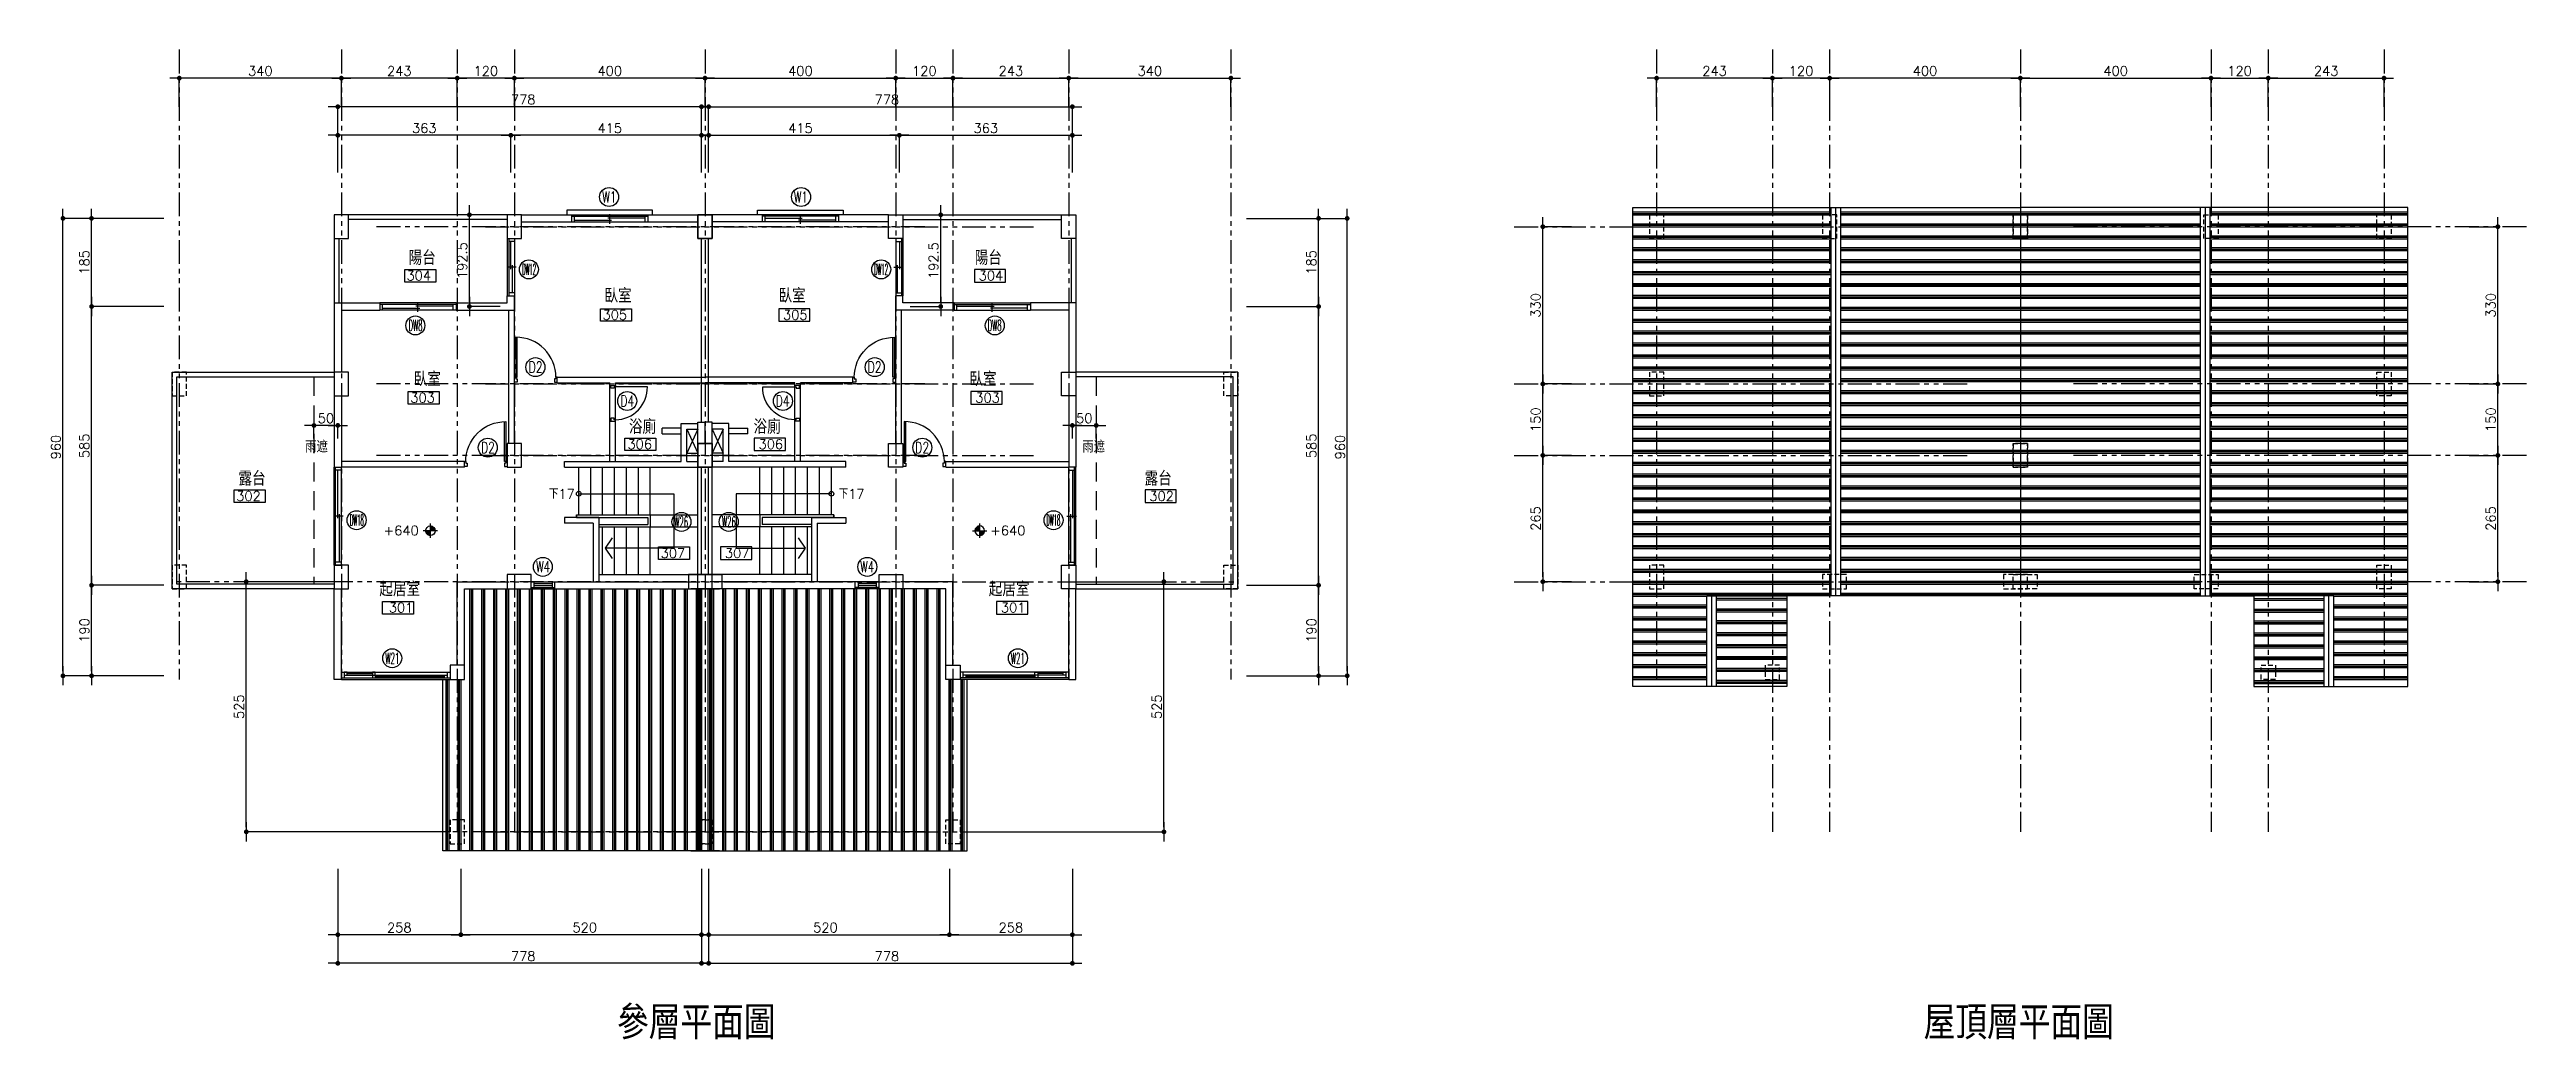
# Model space of a CAD drawing. Extents: x 24838 to 37981, y 1654 to 4322.
# Drawn here: x 32785 to 37981, y 2040 to 4118 of the extents above; entities that cross this region are included whole.
import ezdxf
from ezdxf.enums import TextEntityAlignment as Align

# ---------------------------------------------------------------- set-up
doc = ezdxf.new("R2010")
doc.units = 0
doc.header["$LTSCALE"] = 80
doc.header["$MEASUREMENT"] = 0
doc.header["$PDMODE"] = 3
doc.header["$PDSIZE"] = -5
for name, pattern in [('DASHED', [0.75, 0.5, -0.25]), ('HIDDEN2', [0.1875, 0.125, -0.0625]), ('PHANTOM2', [1.25, 0.625, -0.125, 0.125, -0.125, 0.125, -0.125])]:
    doc.linetypes.add(name, pattern=pattern)
doc.layers.get('0').update_dxf_attribs({"linetype": 'CONTINUOUS'})
doc.layers.get('DEFPOINTS').update_dxf_attribs({"linetype": 'CONTINUOUS'})
for name, color, linetype in [('CHINA', 3, 'CONTINUOUS'), ('CHINA1', 2, 'CONTINUOUS'), ('COLUMN', 1, 'CONTINUOUS'), ('COLUMN-B', 9, 'CONTINUOUS'), ('DE-DOOR', 4, 'CONTINUOUS'), ('DIM', 4, 'CONTINUOUS'), ('DOOR', 4, 'CONTINUOUS'), ('PAINT', 11, 'CONTINUOUS'), ('STAIR', 12, 'CONTINUOUS'), ('TEXT', 3, 'CONTINUOUS'), ('TX', 9, 'CONTINUOUS'), ('WALL', 2, 'CONTINUOUS'), ('WALL2', 7, 'CONTINUOUS'), ('WINDOW', 6, 'CONTINUOUS')]:
    doc.layers.add(name, color=color, linetype=linetype)
doc.styles.add('AEH', font='SIMPLEX.SHX', dxfattribs={"bigfont": 'AE.SHX'})
doc.styles.add('SIMPLEX', font='SIMPLEX.SHX')
doc.styles.add('STYLE1', font='SIMPLEX.SHX', dxfattribs={"bigfont": 'JE.SHX'})
doc.dimstyles.get("Standard").update_dxf_attribs({"dimscale": 10, "dimtxt": 2, "dimasz": 1, "dimexe": 0, "dimexo": 0, "dimgap": 0.5, "dimtad": 1, "dimtoh": 1, "dimdec": 1, "dimdsep": 46, "dimtxsty": 'STYLE1', "dimblk1": 'DOT', "dimblk2": 'DOT', "dimsah": 1, "dimcen": 0.09, "dimadec": 0, "dimazin": 0, "dimtfac": 1, "dimtdec": 1, "dimtofl": 0, "dimtmove": 2, "dimatfit": 3, "dimldrblk": 'DOT', "dimfxl": 0, "dimtolj": 1, "dimarcsym": 0})

msp = doc.modelspace()

# ---------------------------------------------------------------- texts
at = {"layer": 'CHINA', "style": 'SIMPLEX'}
for p in [(33485.99, 3098.54), (34758.73, 3098.54)]:
    msp.add_text('+640', height=20, dxfattribs=at).set_placement(p)
at = {"layer": 'CHINA1', "style": 'AEH'}
for s, p in [('參層平面圖 ', (33975.85, 2040.62)), ('屋頂層平面圖 ', (36716.94, 2040.62))]:
    msp.add_text(s, height=70, dxfattribs=at).set_placement(p)
at = {"layer": 'TEXT', "style": 'SIMPLEX'}
for s, width, p, p2 in [('W1', 0.913332, (33944.87, 3797.12), (33974.02, 3797.12)), ('W1', 0.913332, (34346.89, 3797.12), (34376.04, 3797.12)), ('DW12', 0.353155, (33776.68, 3645.18), (33805.83, 3645.18)), ('DW12', 0.353155, (34515.08, 3645.18), (34544.23, 3645.18)), ('DW8', 0.448926, (33538.41, 3527.54), (33567.56, 3527.54)), ('DW8', 0.448926, (34753.35, 3527.54), (34782.5, 3527.54)), ('D2', 0.756761, (33790.32, 3440.02), (33819.47, 3440.02)), ('D2', 0.756761, (34501.44, 3440.02), (34530.59, 3440.02)), ('D4', 0.73574, (33982.93, 3368.91), (34012.07, 3368.91)), ('D4', 0.73574, (34308.84, 3368.91), (34337.98, 3368.91)), ('D2', 0.756761, (33690.48, 3271.07), (33719.63, 3271.07)), ('D2', 0.756761, (34601.28, 3271.07), (34630.43, 3271.07)), ('DW18', 0.353155, (33415.31, 3118.81), (33444.45, 3118.81)), ('W26', 0.464678, (34095.91, 3115.31), (34125.06, 3115.31)), ('W26', 0.464678, (34195.85, 3115.31), (34225, 3115.31)), ('DW18', 0.353155, (34876.46, 3118.81), (34905.6, 3118.81)), ('W4', 0.679144, (33805.93, 3020.85), (33835.07, 3020.85)), ('W4', 0.679144, (34485.84, 3020.85), (34514.99, 3020.85)), ('W21', 0.540543, (33489.88, 2829.09), (33519.03, 2829.09)), ('W21', 0.540543, (34801.88, 2829.09), (34831.03, 2829.09))]:
    msp.add_text(s, height=23.109, dxfattribs=dict(at, width=width)).set_placement(p, p2, align=Align.FIT)
at = {"layer": 'TEXT', "style": 'AEH'}
for s, height, p in [('陽台', 30, (33538.44, 3665.98)), ('陽台', 30, (34726.22, 3665.98)), ('臥室', 30, (33949.46, 3586.52)), ('臥室', 30, (34314.58, 3586.52)), ('臥室', 30, (33549.15, 3411.31)), ('臥室', 30, (34714.88, 3411.31)), ('浴廁', 30, (34000.67, 3311.52)), ('浴廁', 30, (34262.11, 3311.52)), ('雨遮', 25, (33321.61, 3272.07)), ('雨遮', 25, (34951.9, 3272.07)), ('露台', 30, (33181.55, 3202.79)), ('露台', 30, (35082.49, 3202.79)), ('下17', 20, (33832.91, 3175.42)), ('下17', 20, (34440.68, 3175.42)), ('起居室', 30, (33477.18, 2970.51)), ('起居室', 30, (34755.6, 2970.51))]:
    msp.add_text(s, height=height, dxfattribs=at).set_placement(p)
at = {"layer": 'TX', "style": 'SIMPLEX'}
for s, p in [('304', (33534.12, 3633.48)), ('304', (34734.41, 3633.48)), ('305', (33945.47, 3551.05)), ('305', (34324.01, 3551.05)), ('303', (33542.12, 3377.3)), ('303', (34727.36, 3377.3)), ('306', (33997.67, 3279.62)), ('306', (34272.76, 3279.62)), ('302', (33176.97, 3170.88)), ('302', (35092.51, 3170.88)), ('307', (34067.38, 3051.1)), ('307', (34202.1, 3051.1)), ('301', (33496.99, 2936.75)), ('301', (34781.07, 2936.75))]:
    msp.add_text(s, height=20, dxfattribs=at).set_placement(p)

# ---------------------------------------------------------------- blocks, each defined once
blk = doc.blocks.new('*X13')
at = {"color": 0}
for p, q in [((56251.3, 4203.1), (56398.8, 4203.1)), ((56251.3, 4200), (56398.8, 4200)), ((56251.3, 4181.2), (56398.8, 4181.2)), ((56251.3, 4178.1), (56398.8, 4178.1)), ((56251.3, 4175), (56398.8, 4175)), ((56251.3, 4156.2), (56398.8, 4156.2)), ((56251.3, 4153.1), (56398.8, 4153.1)), ((56251.3, 4150), (56398.8, 4150)), ((56251.3, 4131.2), (56398.8, 4131.2)), ((56251.3, 4128.1), (56398.8, 4128.1)), ((56251.3, 4125), (56398.8, 4125)), ((56251.3, 4106.2), (56398.8, 4106.2)), ((56251.3, 4103.1), (56398.8, 4103.1)), ((56251.3, 4100), (56398.8, 4100)), ((56251.3, 4081.2), (56398.8, 4081.2)), ((56251.3, 4078.1), (56398.8, 4078.1)), ((56251.3, 4075), (56398.8, 4075)), ((56251.3, 4056.2), (56398.8, 4056.2)), ((56251.3, 4053.1), (56398.8, 4053.1)), ((56251.3, 4050), (56398.8, 4050)), ((56251.3, 4031.2), (56398.8, 4031.2)), ((56251.3, 4028.1), (56398.8, 4028.1)), ((56251.3, 4025), (56398.8, 4025))]:
    blk.add_line(p, q, dxfattribs=at)
blk = doc.blocks.new('DOT')
blk.add_line((-2, 0), (2, 0))
at = {"const_width": 0.5}
blk.add_lwpolyline([(-0.25, 0, 1), (0.25, 0, 1)], format="xyb", close=True, dxfattribs=at)
blk = doc.blocks.new('*D102')
at = {"layer": 'DEFPOINTS', "color": 0}
for p in [(35263.5, 4058), (34923.5, 3998), (35263.5, 3998)]:
    blk.add_point(p, dxfattribs=at)
at = {"layer": 'DIM', "color": 0, "lineweight": -2}
for p, q in [((34923.5, 3998), (34923.5, 4058)), ((34933.5, 4058), (35253.5, 4058)), ((35263.5, 3998), (35263.5, 4058))]:
    blk.add_line(p, q, dxfattribs=at)
at = {"layer": 'DIM', "color": 0, "lineweight": -2, "xscale": 10, "yscale": 10, "zscale": 10, "rotation": 180}
blk.add_blockref('DOT', (34923.5, 4058), dxfattribs=at)
at = {"layer": 'DIM', "color": 0, "lineweight": -2, "xscale": 10, "yscale": 10, "zscale": 10}
blk.add_blockref('DOT', (35263.5, 4058), dxfattribs=at)
at = {"layer": 'DIM', "color": 0, "insert": (35093.5, 4073), "char_height": 20, "attachment_point": 5, "style": 'STYLE1'}
blk.add_mtext('\\A1;340', dxfattribs=at)
blk = doc.blocks.new('*D103')
at = {"layer": 'DEFPOINTS', "color": 0}
for p in [(34923.5, 4058), (34680.5, 3998), (34923.5, 3998)]:
    blk.add_point(p, dxfattribs=at)
at = {"layer": 'DIM', "color": 0, "lineweight": -2}
for p, q in [((34680.5, 3998), (34680.5, 4058)), ((34690.5, 4058), (34913.5, 4058)), ((34923.5, 3998), (34923.5, 4058))]:
    blk.add_line(p, q, dxfattribs=at)
at = {"layer": 'DIM', "color": 0, "lineweight": -2, "xscale": 10, "yscale": 10, "zscale": 10, "rotation": 180}
blk.add_blockref('DOT', (34680.5, 4058), dxfattribs=at)
at = {"layer": 'DIM', "color": 0, "lineweight": -2, "xscale": 10, "yscale": 10, "zscale": 10}
blk.add_blockref('DOT', (34923.5, 4058), dxfattribs=at)
at = {"layer": 'DIM', "color": 0, "insert": (34802, 4073), "char_height": 20, "attachment_point": 5, "style": 'STYLE1'}
blk.add_mtext('\\A1;243', dxfattribs=at)
blk = doc.blocks.new('*D104')
at = {"layer": 'DEFPOINTS', "color": 0}
for p in [(34680.5, 4058), (34560.5, 3998), (34680.5, 3998)]:
    blk.add_point(p, dxfattribs=at)
at = {"layer": 'DIM', "color": 0, "lineweight": -2}
for p, q in [((34560.5, 3998), (34560.5, 4058)), ((34570.5, 4058), (34670.5, 4058)), ((34680.5, 3998), (34680.5, 4058))]:
    blk.add_line(p, q, dxfattribs=at)
at = {"layer": 'DIM', "color": 0, "lineweight": -2, "xscale": 10, "yscale": 10, "zscale": 10, "rotation": 180}
blk.add_blockref('DOT', (34560.5, 4058), dxfattribs=at)
at = {"layer": 'DIM', "color": 0, "lineweight": -2, "xscale": 10, "yscale": 10, "zscale": 10}
blk.add_blockref('DOT', (34680.5, 4058), dxfattribs=at)
at = {"layer": 'DIM', "color": 0, "insert": (34620.5, 4073), "char_height": 20, "attachment_point": 5, "style": 'STYLE1'}
blk.add_mtext('\\A1;120', dxfattribs=at)
blk = doc.blocks.new('*D105')
at = {"layer": 'DEFPOINTS', "color": 0}
for p in [(34560.5, 4058), (34160.5, 3998), (34560.5, 3998)]:
    blk.add_point(p, dxfattribs=at)
at = {"layer": 'DIM', "color": 0, "lineweight": -2}
for p, q in [((34160.5, 3998), (34160.5, 4058)), ((34170.5, 4058), (34550.5, 4058)), ((34560.5, 3998), (34560.5, 4058))]:
    blk.add_line(p, q, dxfattribs=at)
at = {"layer": 'DIM', "color": 0, "lineweight": -2, "xscale": 10, "yscale": 10, "zscale": 10, "rotation": 180}
blk.add_blockref('DOT', (34160.5, 4058), dxfattribs=at)
at = {"layer": 'DIM', "color": 0, "lineweight": -2, "xscale": 10, "yscale": 10, "zscale": 10}
blk.add_blockref('DOT', (34560.5, 4058), dxfattribs=at)
at = {"layer": 'DIM', "color": 0, "insert": (34360.5, 4073), "char_height": 20, "attachment_point": 5, "style": 'STYLE1'}
blk.add_mtext('\\A1;400', dxfattribs=at)
blk = doc.blocks.new('*D106')
at = {"layer": 'DEFPOINTS', "color": 0}
for p in [(34931, 3998), (34153, 3859.6), (34931, 3859.6)]:
    blk.add_point(p, dxfattribs=at)
at = {"layer": 'DIM', "color": 0, "lineweight": -2}
for p, q in [((34153, 3859.6), (34153, 3998)), ((34163, 3998), (34921, 3998)), ((34931, 3859.6), (34931, 3998))]:
    blk.add_line(p, q, dxfattribs=at)
at = {"layer": 'DIM', "color": 0, "lineweight": -2, "xscale": 10, "yscale": 10, "zscale": 10, "rotation": 180}
blk.add_blockref('DOT', (34153, 3998), dxfattribs=at)
at = {"layer": 'DIM', "color": 0, "lineweight": -2, "xscale": 10, "yscale": 10, "zscale": 10}
blk.add_blockref('DOT', (34931, 3998), dxfattribs=at)
at = {"layer": 'DIM', "color": 0, "insert": (34542, 4013), "char_height": 20, "attachment_point": 5, "style": 'STYLE1'}
blk.add_mtext('\\A1;778', dxfattribs=at)
blk = doc.blocks.new('*D107')
at = {"layer": 'DEFPOINTS', "color": 0}
for p in [(34568, 3938), (34153, 3859.6), (34568, 3859.6)]:
    blk.add_point(p, dxfattribs=at)
at = {"layer": 'DIM', "color": 0, "lineweight": -2}
for p, q in [((34153, 3859.6), (34153, 3938)), ((34163, 3938), (34558, 3938)), ((34568, 3859.6), (34568, 3938))]:
    blk.add_line(p, q, dxfattribs=at)
at = {"layer": 'DIM', "color": 0, "lineweight": -2, "xscale": 10, "yscale": 10, "zscale": 10, "rotation": 180}
blk.add_blockref('DOT', (34153, 3938), dxfattribs=at)
at = {"layer": 'DIM', "color": 0, "lineweight": -2, "xscale": 10, "yscale": 10, "zscale": 10}
blk.add_blockref('DOT', (34568, 3938), dxfattribs=at)
at = {"layer": 'DIM', "color": 0, "insert": (34360.5, 3953), "char_height": 20, "attachment_point": 5, "style": 'STYLE1'}
blk.add_mtext('\\A1;415', dxfattribs=at)
blk = doc.blocks.new('*D108')
at = {"layer": 'DEFPOINTS', "color": 0}
for p in [(34931, 3938), (34568, 3859.6), (34931, 3859.6)]:
    blk.add_point(p, dxfattribs=at)
at = {"layer": 'DIM', "color": 0, "lineweight": -2}
for p, q in [((34568, 3859.6), (34568, 3938)), ((34578, 3938), (34921, 3938)), ((34931, 3859.6), (34931, 3938))]:
    blk.add_line(p, q, dxfattribs=at)
at = {"layer": 'DIM', "color": 0, "lineweight": -2, "xscale": 10, "yscale": 10, "zscale": 10, "rotation": 180}
blk.add_blockref('DOT', (34568, 3938), dxfattribs=at)
at = {"layer": 'DIM', "color": 0, "lineweight": -2, "xscale": 10, "yscale": 10, "zscale": 10}
blk.add_blockref('DOT', (34931, 3938), dxfattribs=at)
at = {"layer": 'DIM', "color": 0, "insert": (34749.5, 3953), "char_height": 20, "attachment_point": 5, "style": 'STYLE1'}
blk.add_mtext('\\A1;363', dxfattribs=at)
blk = doc.blocks.new('*D112')
at = {"layer": 'DEFPOINTS', "color": 0}
for p in [(34938.5, 3001.2), (35123, 3001.2), (34695.5, 2476.2)]:
    blk.add_point(p, dxfattribs=at)
at = {"layer": 'DIM', "color": 0, "lineweight": -2}
for p, q in [((34938.5, 3001.2), (35123, 3001.2)), ((35123, 2486.2), (35123, 2991.2)), ((34695.5, 2476.2), (35123, 2476.2))]:
    blk.add_line(p, q, dxfattribs=at)
at = {"layer": 'DIM', "color": 0, "lineweight": -2, "xscale": 10, "yscale": 10, "zscale": 10}
for p, rotation in [((35123, 3001.2), 90), ((35123, 2476.2), 270)]:
    blk.add_blockref('DOT', p, dxfattribs=dict(at, rotation=rotation))
at = {"layer": 'DIM', "color": 0, "insert": (35108, 2738.7), "char_height": 20, "attachment_point": 5, "rotation": 90, "style": 'STYLE1'}
blk.add_mtext('\\A1;525', dxfattribs=at)
blk = doc.blocks.new('*D115')
at = {"layer": 'DEFPOINTS', "color": 0}
for p in [(35296, 3763.7), (35447.5, 3763.7), (35296, 3578.7)]:
    blk.add_point(p, dxfattribs=at)
at = {"layer": 'DIM', "color": 0, "lineweight": -2}
for p, q in [((35296, 3763.7), (35447.5, 3763.7)), ((35447.5, 3588.7), (35447.5, 3753.7)), ((35296, 3578.7), (35447.5, 3578.7))]:
    blk.add_line(p, q, dxfattribs=at)
at = {"layer": 'DIM', "color": 0, "lineweight": -2, "xscale": 10, "yscale": 10, "zscale": 10}
for p, rotation in [((35447.5, 3763.7), 90), ((35447.5, 3578.7), 270)]:
    blk.add_blockref('DOT', p, dxfattribs=dict(at, rotation=rotation))
at = {"layer": 'DIM', "color": 0, "insert": (35432.5, 3671.2), "char_height": 20, "attachment_point": 5, "rotation": 90, "style": 'STYLE1'}
blk.add_mtext('\\A1;185', dxfattribs=at)
blk = doc.blocks.new('*D116')
at = {"layer": 'DEFPOINTS', "color": 0}
for p in [(34590.6, 3771.2), (34654.8, 3771.2), (34590.6, 3578.7)]:
    blk.add_point(p, dxfattribs=at)
at = {"layer": 'DIM', "color": 0, "lineweight": -2}
for p, q in [((34590.6, 3771.2), (34654.8, 3771.2)), ((34654.8, 3588.7), (34654.8, 3761.2)), ((34590.6, 3578.7), (34654.8, 3578.7))]:
    blk.add_line(p, q, dxfattribs=at)
at = {"layer": 'DIM', "color": 0, "lineweight": -2, "xscale": 10, "yscale": 10, "zscale": 10}
for p, rotation in [((34654.8, 3771.2), 90), ((34654.8, 3578.7), 270)]:
    blk.add_blockref('DOT', p, dxfattribs=dict(at, rotation=rotation))
at = {"layer": 'DIM', "color": 0, "insert": (34639.8, 3675), "char_height": 20, "attachment_point": 5, "rotation": 90, "style": 'STYLE1'}
blk.add_mtext('\\A1;192.5', dxfattribs=at)
blk = doc.blocks.new('*D117')
at = {"layer": 'DEFPOINTS', "color": 0}
for p in [(35296, 2993.7), (35447.5, 2993.7), (35296, 2803.7)]:
    blk.add_point(p, dxfattribs=at)
at = {"layer": 'DIM', "color": 0, "lineweight": -2}
for p, q in [((35296, 2993.7), (35447.5, 2993.7)), ((35447.5, 2813.7), (35447.5, 2983.7)), ((35296, 2803.7), (35447.5, 2803.7))]:
    blk.add_line(p, q, dxfattribs=at)
at = {"layer": 'DIM', "color": 0, "lineweight": -2, "xscale": 10, "yscale": 10, "zscale": 10}
for p, rotation in [((35447.5, 2993.7), 90), ((35447.5, 2803.7), 270)]:
    blk.add_blockref('DOT', p, dxfattribs=dict(at, rotation=rotation))
at = {"layer": 'DIM', "color": 0, "insert": (35432.5, 2898.7), "char_height": 20, "attachment_point": 5, "rotation": 90, "style": 'STYLE1'}
blk.add_mtext('\\A1;190', dxfattribs=at)
blk = doc.blocks.new('*D118')
at = {"layer": 'DEFPOINTS', "color": 0}
for p in [(35296, 3578.7), (35447.5, 3578.7), (35296, 2993.7)]:
    blk.add_point(p, dxfattribs=at)
at = {"layer": 'DIM', "color": 0, "lineweight": -2}
for p, q in [((35296, 3578.7), (35447.5, 3578.7)), ((35447.5, 3003.7), (35447.5, 3568.7)), ((35296, 2993.7), (35447.5, 2993.7))]:
    blk.add_line(p, q, dxfattribs=at)
at = {"layer": 'DIM', "color": 0, "lineweight": -2, "xscale": 10, "yscale": 10, "zscale": 10}
for p, rotation in [((35447.5, 3578.7), 90), ((35447.5, 2993.7), 270)]:
    blk.add_blockref('DOT', p, dxfattribs=dict(at, rotation=rotation))
at = {"layer": 'DIM', "color": 0, "insert": (35432.5, 3286.2), "char_height": 20, "attachment_point": 5, "rotation": 90, "style": 'STYLE1'}
blk.add_mtext('\\A1;585', dxfattribs=at)
blk = doc.blocks.new('*D119')
at = {"layer": 'DEFPOINTS', "color": 0}
for p in [(35447.5, 3763.7), (35507.5, 3763.7), (35447.5, 2803.7)]:
    blk.add_point(p, dxfattribs=at)
at = {"layer": 'DIM', "color": 0, "lineweight": -2}
for p, q in [((35447.5, 3763.7), (35507.5, 3763.7)), ((35507.5, 2813.7), (35507.5, 3753.7)), ((35447.5, 2803.7), (35507.5, 2803.7))]:
    blk.add_line(p, q, dxfattribs=at)
at = {"layer": 'DIM', "color": 0, "lineweight": -2, "xscale": 10, "yscale": 10, "zscale": 10}
for p, rotation in [((35507.5, 3763.7), 90), ((35507.5, 2803.7), 270)]:
    blk.add_blockref('DOT', p, dxfattribs=dict(at, rotation=rotation))
at = {"layer": 'DIM', "color": 0, "insert": (35492.5, 3283.7), "char_height": 20, "attachment_point": 5, "rotation": 90, "style": 'STYLE1'}
blk.add_mtext('\\A1;960', dxfattribs=at)
blk = doc.blocks.new('*D120')
at = {"layer": 'DEFPOINTS', "color": 0}
for p in [(34153, 2398.6), (34673, 2398.6), (34673, 2260.3)]:
    blk.add_point(p, dxfattribs=at)
at = {"layer": 'DIM', "color": 0, "lineweight": -2}
for p, q in [((34153, 2398.6), (34153, 2260.3)), ((34673, 2398.6), (34673, 2260.3)), ((34163, 2260.3), (34663, 2260.3))]:
    blk.add_line(p, q, dxfattribs=at)
at = {"layer": 'DIM', "color": 0, "lineweight": -2, "xscale": 10, "yscale": 10, "zscale": 10, "rotation": 180}
blk.add_blockref('DOT', (34153, 2260.3), dxfattribs=at)
at = {"layer": 'DIM', "color": 0, "lineweight": -2, "xscale": 10, "yscale": 10, "zscale": 10}
blk.add_blockref('DOT', (34673, 2260.3), dxfattribs=at)
at = {"layer": 'DIM', "color": 0, "insert": (34413, 2275.3), "char_height": 20, "attachment_point": 5, "style": 'STYLE1'}
blk.add_mtext('\\A1;520', dxfattribs=at)
blk = doc.blocks.new('*D121')
at = {"layer": 'DEFPOINTS', "color": 0}
for p in [(34673, 2398.6), (34931, 2398.6), (34931, 2260.3)]:
    blk.add_point(p, dxfattribs=at)
at = {"layer": 'DIM', "color": 0, "lineweight": -2}
for p, q in [((34673, 2398.6), (34673, 2260.3)), ((34931, 2398.6), (34931, 2260.3)), ((34683, 2260.3), (34921, 2260.3))]:
    blk.add_line(p, q, dxfattribs=at)
at = {"layer": 'DIM', "color": 0, "lineweight": -2, "xscale": 10, "yscale": 10, "zscale": 10, "rotation": 180}
blk.add_blockref('DOT', (34673, 2260.3), dxfattribs=at)
at = {"layer": 'DIM', "color": 0, "lineweight": -2, "xscale": 10, "yscale": 10, "zscale": 10}
blk.add_blockref('DOT', (34931, 2260.3), dxfattribs=at)
at = {"layer": 'DIM', "color": 0, "insert": (34802, 2275.3), "char_height": 20, "attachment_point": 5, "style": 'STYLE1'}
blk.add_mtext('\\A1;258', dxfattribs=at)
blk = doc.blocks.new('*D122')
at = {"layer": 'DEFPOINTS', "color": 0}
for p in [(34153, 2398.6), (34931, 2398.6), (34931, 2200.3)]:
    blk.add_point(p, dxfattribs=at)
at = {"layer": 'DIM', "color": 0, "lineweight": -2}
for p, q in [((34153, 2398.6), (34153, 2200.3)), ((34931, 2398.6), (34931, 2200.3)), ((34163, 2200.3), (34921, 2200.3))]:
    blk.add_line(p, q, dxfattribs=at)
at = {"layer": 'DIM', "color": 0, "lineweight": -2, "xscale": 10, "yscale": 10, "zscale": 10, "rotation": 180}
blk.add_blockref('DOT', (34153, 2200.3), dxfattribs=at)
at = {"layer": 'DIM', "color": 0, "lineweight": -2, "xscale": 10, "yscale": 10, "zscale": 10}
blk.add_blockref('DOT', (34931, 2200.3), dxfattribs=at)
at = {"layer": 'DIM', "color": 0, "insert": (34542, 2215.3), "char_height": 20, "attachment_point": 5, "style": 'STYLE1'}
blk.add_mtext('\\A1;778', dxfattribs=at)
blk = doc.blocks.new('*D123')
at = {"layer": 'DEFPOINTS', "color": 0}
for p in [(37319.7, 4058), (36919.7, 3998), (37319.7, 3998)]:
    blk.add_point(p, dxfattribs=at)
at = {"layer": 'DIM', "color": 0, "lineweight": -2}
for p, q in [((36919.7, 3998), (36919.7, 4058)), ((36929.7, 4058), (37309.7, 4058)), ((37319.7, 3998), (37319.7, 4058))]:
    blk.add_line(p, q, dxfattribs=at)
at = {"layer": 'DIM', "color": 0, "lineweight": -2, "xscale": 10, "yscale": 10, "zscale": 10, "rotation": 180}
blk.add_blockref('DOT', (36919.7, 4058), dxfattribs=at)
at = {"layer": 'DIM', "color": 0, "lineweight": -2, "xscale": 10, "yscale": 10, "zscale": 10}
blk.add_blockref('DOT', (37319.7, 4058), dxfattribs=at)
at = {"layer": 'DIM', "color": 0, "insert": (37119.7, 4073), "char_height": 20, "attachment_point": 5, "style": 'STYLE1'}
blk.add_mtext('\\A1;400', dxfattribs=at)
blk = doc.blocks.new('*D124')
at = {"layer": 'DEFPOINTS', "color": 0}
for p in [(37439.7, 4058), (37319.7, 3998), (37439.7, 3998)]:
    blk.add_point(p, dxfattribs=at)
at = {"layer": 'DIM', "color": 0, "lineweight": -2}
for p, q in [((37319.7, 3998), (37319.7, 4058)), ((37329.7, 4058), (37429.7, 4058)), ((37439.7, 3998), (37439.7, 4058))]:
    blk.add_line(p, q, dxfattribs=at)
at = {"layer": 'DIM', "color": 0, "lineweight": -2, "xscale": 10, "yscale": 10, "zscale": 10, "rotation": 180}
blk.add_blockref('DOT', (37319.7, 4058), dxfattribs=at)
at = {"layer": 'DIM', "color": 0, "lineweight": -2, "xscale": 10, "yscale": 10, "zscale": 10}
blk.add_blockref('DOT', (37439.7, 4058), dxfattribs=at)
at = {"layer": 'DIM', "color": 0, "insert": (37379.7, 4073), "char_height": 20, "attachment_point": 5, "style": 'STYLE1'}
blk.add_mtext('\\A1;120', dxfattribs=at)
blk = doc.blocks.new('*D125')
at = {"layer": 'DEFPOINTS', "color": 0}
for p in [(37682.7, 4058), (37439.7, 3998), (37682.7, 3998)]:
    blk.add_point(p, dxfattribs=at)
at = {"layer": 'DIM', "color": 0, "lineweight": -2}
for p, q in [((37439.7, 3998), (37439.7, 4058)), ((37449.7, 4058), (37672.7, 4058)), ((37682.7, 3998), (37682.7, 4058))]:
    blk.add_line(p, q, dxfattribs=at)
at = {"layer": 'DIM', "color": 0, "lineweight": -2, "xscale": 10, "yscale": 10, "zscale": 10, "rotation": 180}
blk.add_blockref('DOT', (37439.7, 4058), dxfattribs=at)
at = {"layer": 'DIM', "color": 0, "lineweight": -2, "xscale": 10, "yscale": 10, "zscale": 10}
blk.add_blockref('DOT', (37682.7, 4058), dxfattribs=at)
at = {"layer": 'DIM', "color": 0, "insert": (37561.2, 4073), "char_height": 20, "attachment_point": 5, "style": 'STYLE1'}
blk.add_mtext('\\A1;243', dxfattribs=at)
blk = doc.blocks.new('*D144')
at = {"layer": 'DEFPOINTS', "color": 0}
for p in [(34981, 3329.1), (34931, 3301.4), (34981, 3301.4)]:
    blk.add_point(p, dxfattribs=at)
at = {"layer": 'DIM', "color": 0, "lineweight": -2}
for p, q in [((34931, 3301.4), (34931, 3329.1)), ((34941, 3329.1), (34971, 3329.1)), ((34981, 3301.4), (34981, 3329.1))]:
    blk.add_line(p, q, dxfattribs=at)
at = {"layer": 'DIM', "color": 0, "lineweight": -2, "xscale": 10, "yscale": 10, "zscale": 10, "rotation": 180}
blk.add_blockref('DOT', (34931, 3329.1), dxfattribs=at)
at = {"layer": 'DIM', "color": 0, "lineweight": -2, "xscale": 10, "yscale": 10, "zscale": 10}
blk.add_blockref('DOT', (34981, 3329.1), dxfattribs=at)
at = {"layer": 'DIM', "color": 0, "insert": (34956, 3344.1), "char_height": 20, "attachment_point": 5, "style": 'STYLE1'}
blk.add_mtext('\\A1;50', dxfattribs=at)
blk = doc.blocks.new('*X5')
at = {"color": 0, "linetype": 'Continuous'}
for p, q in [((4003.81, 2187.96), (4003.82, 2187.97)), ((4004.31, 2188.46), (4004.32, 2188.47))]:
    blk.add_line(p, q, dxfattribs=at)
blk = doc.blocks.new('B4-2')
for p, q in [((-0.75, 0), (-0.5, 0)), ((-0.5, 0), (0, 0)), ((0, 0.5), (0, 0.75)), ((0, 0), (0, 0.5)), ((0, -0.5), (0, 0)), ((0, 0), (0.5, 0)), ((0.5, 0), (0.75, 0)), ((0, -0.75), (0, -0.5))]:
    blk.add_line(p, q)
at = {"color": 0, "linetype": 'Continuous'}
for p, q in [((-0.5, 0.07), (-0.07, 0.5)), ((-0.48, 0), (0, 0.48)), ((-0.46, 0.19), (-0.19, 0.46)), ((-0.39, 0), (0, 0.39)), ((-0.3, 0), (0, 0.3)), ((-0.21, 0), (0, 0.21)), ((-0.12, 0), (0, 0.12)), ((-0.03, 0), (0, 0.03)), ((0, -0.06), (0.06, 0)), ((0, -0.14), (0.14, 0)), ((0, -0.23), (0.23, 0)), ((0, -0.32), (0.32, 0)), ((0, -0.41), (0.41, 0)), ((0, -0.5), (0.5, 0)), ((0, -0.5), (0, -0.5)), ((0.09, -0.49), (0.49, -0.09)), ((0.23, -0.44), (0.44, -0.23))]:
    blk.add_line(p, q, dxfattribs=at)
at = {"linetype": 'Continuous'}
for start, end in [(90, 180), (269.6748, 0)]:
    blk.add_arc((0, 0), 0.5, start, end, dxfattribs=at)
for start, end in [(0, 90), (180, 270)]:
    blk.add_arc((0, 0), 0.5, start, end)
blk.add_blockref('*X5', (-4003.82, -2188.46), dxfattribs=at)
blk = doc.blocks.new('*D337')
at = {"layer": 'DEFPOINTS', "color": 0}
for p in [(37861.5, 3746.2), (37921.5, 3746.2), (37861.5, 3416.2)]:
    blk.add_point(p, dxfattribs=at)
at = {"layer": 'DIM', "color": 0, "lineweight": -2}
for p, q in [((37861.5, 3746.2), (37921.5, 3746.2)), ((37921.5, 3426.2), (37921.5, 3736.2)), ((37861.5, 3416.2), (37921.5, 3416.2))]:
    blk.add_line(p, q, dxfattribs=at)
at = {"layer": 'DIM', "color": 0, "lineweight": -2, "xscale": 10, "yscale": 10, "zscale": 10}
for p, rotation in [((37921.5, 3746.2), 90), ((37921.5, 3416.2), 270)]:
    blk.add_blockref('DOT', p, dxfattribs=dict(at, rotation=rotation))
at = {"layer": 'DIM', "color": 0, "insert": (37906.5, 3581.2), "char_height": 20, "attachment_point": 5, "rotation": 90, "style": 'STYLE1'}
blk.add_mtext('\\A1;330', dxfattribs=at)
blk = doc.blocks.new('*D336')
at = {"layer": 'DEFPOINTS', "color": 0}
for p in [(37861.5, 3416.2), (37921.5, 3416.2), (37861.5, 3266.2)]:
    blk.add_point(p, dxfattribs=at)
at = {"layer": 'DIM', "color": 0, "lineweight": -2}
for p, q in [((37861.5, 3416.2), (37921.5, 3416.2)), ((37921.5, 3276.2), (37921.5, 3406.2)), ((37861.5, 3266.2), (37921.5, 3266.2))]:
    blk.add_line(p, q, dxfattribs=at)
at = {"layer": 'DIM', "color": 0, "lineweight": -2, "xscale": 10, "yscale": 10, "zscale": 10}
for p, rotation in [((37921.5, 3416.2), 90), ((37921.5, 3266.2), 270)]:
    blk.add_blockref('DOT', p, dxfattribs=dict(at, rotation=rotation))
at = {"layer": 'DIM', "color": 0, "insert": (37906.5, 3341.2), "char_height": 20, "attachment_point": 5, "rotation": 90, "style": 'STYLE1'}
blk.add_mtext('\\A1;150', dxfattribs=at)
blk = doc.blocks.new('*D335')
at = {"layer": 'DEFPOINTS', "color": 0}
for p in [(37861.5, 3266.2), (37921.5, 3266.2), (37861.5, 3001.2)]:
    blk.add_point(p, dxfattribs=at)
at = {"layer": 'DIM', "color": 0, "lineweight": -2}
for p, q in [((37861.5, 3266.2), (37921.5, 3266.2)), ((37921.5, 3011.2), (37921.5, 3256.2)), ((37861.5, 3001.2), (37921.5, 3001.2))]:
    blk.add_line(p, q, dxfattribs=at)
at = {"layer": 'DIM', "color": 0, "lineweight": -2, "xscale": 10, "yscale": 10, "zscale": 10}
for p, rotation in [((37921.5, 3266.2), 90), ((37921.5, 3001.2), 270)]:
    blk.add_blockref('DOT', p, dxfattribs=dict(at, rotation=rotation))
at = {"layer": 'DIM', "color": 0, "insert": (37906.5, 3133.7), "char_height": 20, "attachment_point": 5, "rotation": 90, "style": 'STYLE1'}
blk.add_mtext('\\A1;265', dxfattribs=at)
blk = doc.blocks.new('*D344')
at = {"layer": 'DEFPOINTS', "color": 0}
for p in [(35917.9, 3266.2), (35977.9, 3266.2), (35977.9, 3001.2)]:
    blk.add_point(p, dxfattribs=at)
at = {"layer": 'DIM', "color": 0, "lineweight": -2}
for p, q in [((35977.9, 3266.2), (35917.9, 3266.2)), ((35917.9, 3011.2), (35917.9, 3256.2)), ((35977.9, 3001.2), (35917.9, 3001.2))]:
    blk.add_line(p, q, dxfattribs=at)
at = {"layer": 'DIM', "color": 0, "lineweight": -2, "xscale": 10, "yscale": 10, "zscale": 10}
for p, rotation in [((35917.9, 3266.2), 90), ((35917.9, 3001.2), 270)]:
    blk.add_blockref('DOT', p, dxfattribs=dict(at, rotation=rotation))
at = {"layer": 'DIM', "color": 0, "insert": (35902.9, 3133.7), "char_height": 20, "attachment_point": 5, "rotation": 90, "style": 'STYLE1'}
blk.add_mtext('\\A1;265', dxfattribs=at)
blk = doc.blocks.new('*D343')
at = {"layer": 'DEFPOINTS', "color": 0}
for p in [(35917.9, 3416.2), (35977.9, 3416.2), (35977.9, 3266.2)]:
    blk.add_point(p, dxfattribs=at)
at = {"layer": 'DIM', "color": 0, "lineweight": -2}
for p, q in [((35977.9, 3416.2), (35917.9, 3416.2)), ((35917.9, 3276.2), (35917.9, 3406.2)), ((35977.9, 3266.2), (35917.9, 3266.2))]:
    blk.add_line(p, q, dxfattribs=at)
at = {"layer": 'DIM', "color": 0, "lineweight": -2, "xscale": 10, "yscale": 10, "zscale": 10}
for p, rotation in [((35917.9, 3416.2), 90), ((35917.9, 3266.2), 270)]:
    blk.add_blockref('DOT', p, dxfattribs=dict(at, rotation=rotation))
at = {"layer": 'DIM', "color": 0, "insert": (35902.9, 3341.2), "char_height": 20, "attachment_point": 5, "rotation": 90, "style": 'STYLE1'}
blk.add_mtext('\\A1;150', dxfattribs=at)
blk = doc.blocks.new('*D342')
at = {"layer": 'DEFPOINTS', "color": 0}
for p in [(35917.9, 3746.2), (35977.9, 3746.2), (35977.9, 3416.2)]:
    blk.add_point(p, dxfattribs=at)
at = {"layer": 'DIM', "color": 0, "lineweight": -2}
for p, q in [((35977.9, 3746.2), (35917.9, 3746.2)), ((35917.9, 3426.2), (35917.9, 3736.2)), ((35977.9, 3416.2), (35917.9, 3416.2))]:
    blk.add_line(p, q, dxfattribs=at)
at = {"layer": 'DIM', "color": 0, "lineweight": -2, "xscale": 10, "yscale": 10, "zscale": 10}
for p, rotation in [((35917.9, 3746.2), 90), ((35917.9, 3416.2), 270)]:
    blk.add_blockref('DOT', p, dxfattribs=dict(at, rotation=rotation))
at = {"layer": 'DIM', "color": 0, "insert": (35902.9, 3581.2), "char_height": 20, "attachment_point": 5, "rotation": 90, "style": 'STYLE1'}
blk.add_mtext('\\A1;330', dxfattribs=at)
blk = doc.blocks.new('*D340')
at = {"layer": 'DEFPOINTS', "color": 0}
for p in [(36156.7, 4058), (36156.7, 3998), (36399.7, 3998)]:
    blk.add_point(p, dxfattribs=at)
at = {"layer": 'DIM', "color": 0, "lineweight": -2}
for p, q in [((36156.7, 3998), (36156.7, 4058)), ((36389.7, 4058), (36166.7, 4058)), ((36399.7, 3998), (36399.7, 4058))]:
    blk.add_line(p, q, dxfattribs=at)
at = {"layer": 'DIM', "color": 0, "lineweight": -2, "xscale": 10, "yscale": 10, "zscale": 10, "rotation": 180}
blk.add_blockref('DOT', (36156.7, 4058), dxfattribs=at)
at = {"layer": 'DIM', "color": 0, "lineweight": -2, "xscale": 10, "yscale": 10, "zscale": 10}
blk.add_blockref('DOT', (36399.7, 4058), dxfattribs=at)
at = {"layer": 'DIM', "color": 0, "insert": (36278.2, 4073), "char_height": 20, "attachment_point": 5, "style": 'STYLE1'}
blk.add_mtext('\\A1;243', dxfattribs=at)
blk = doc.blocks.new('*D339')
at = {"layer": 'DEFPOINTS', "color": 0}
for p in [(36399.7, 4058), (36399.7, 3998), (36519.7, 3998)]:
    blk.add_point(p, dxfattribs=at)
at = {"layer": 'DIM', "color": 0, "lineweight": -2}
for p, q in [((36399.7, 3998), (36399.7, 4058)), ((36509.7, 4058), (36409.7, 4058)), ((36519.7, 3998), (36519.7, 4058))]:
    blk.add_line(p, q, dxfattribs=at)
at = {"layer": 'DIM', "color": 0, "lineweight": -2, "xscale": 10, "yscale": 10, "zscale": 10, "rotation": 180}
blk.add_blockref('DOT', (36399.7, 4058), dxfattribs=at)
at = {"layer": 'DIM', "color": 0, "lineweight": -2, "xscale": 10, "yscale": 10, "zscale": 10}
blk.add_blockref('DOT', (36519.7, 4058), dxfattribs=at)
at = {"layer": 'DIM', "color": 0, "insert": (36459.7, 4073), "char_height": 20, "attachment_point": 5, "style": 'STYLE1'}
blk.add_mtext('\\A1;120', dxfattribs=at)
blk = doc.blocks.new('*D338')
at = {"layer": 'DEFPOINTS', "color": 0}
for p in [(36519.7, 4058), (36519.7, 3998), (36919.7, 3998)]:
    blk.add_point(p, dxfattribs=at)
at = {"layer": 'DIM', "color": 0, "lineweight": -2}
for p, q in [((36519.7, 3998), (36519.7, 4058)), ((36909.7, 4058), (36529.7, 4058)), ((36919.7, 3998), (36919.7, 4058))]:
    blk.add_line(p, q, dxfattribs=at)
at = {"layer": 'DIM', "color": 0, "lineweight": -2, "xscale": 10, "yscale": 10, "zscale": 10, "rotation": 180}
blk.add_blockref('DOT', (36519.7, 4058), dxfattribs=at)
at = {"layer": 'DIM', "color": 0, "lineweight": -2, "xscale": 10, "yscale": 10, "zscale": 10}
blk.add_blockref('DOT', (36919.7, 4058), dxfattribs=at)
at = {"layer": 'DIM', "color": 0, "insert": (36719.7, 4073), "char_height": 20, "attachment_point": 5, "style": 'STYLE1'}
blk.add_mtext('\\A1;400', dxfattribs=at)
blk = doc.blocks.new('*D346')
at = {"layer": 'DEFPOINTS', "color": 0}
for p in [(33340, 3329.1), (33340, 3301.4), (33390, 3301.4)]:
    blk.add_point(p, dxfattribs=at)
at = {"layer": 'DIM', "color": 0, "lineweight": -2}
for p, q in [((33340, 3301.4), (33340, 3329.1)), ((33380, 3329.1), (33350, 3329.1)), ((33390, 3301.4), (33390, 3329.1))]:
    blk.add_line(p, q, dxfattribs=at)
at = {"layer": 'DIM', "color": 0, "lineweight": -2, "xscale": 10, "yscale": 10, "zscale": 10, "rotation": 180}
blk.add_blockref('DOT', (33340, 3329.1), dxfattribs=at)
at = {"layer": 'DIM', "color": 0, "lineweight": -2, "xscale": 10, "yscale": 10, "zscale": 10}
blk.add_blockref('DOT', (33390, 3329.1), dxfattribs=at)
at = {"layer": 'DIM', "color": 0, "insert": (33365, 3344.1), "char_height": 20, "attachment_point": 5, "style": 'STYLE1'}
blk.add_mtext('\\A1;50', dxfattribs=at)
blk = doc.blocks.new('*D362')
at = {"layer": 'DEFPOINTS', "color": 0}
for p in [(33390, 2398.6), (34168, 2398.6), (33390, 2200.3)]:
    blk.add_point(p, dxfattribs=at)
at = {"layer": 'DIM', "color": 0, "lineweight": -2}
for p, q in [((33390, 2398.6), (33390, 2200.3)), ((34168, 2398.6), (34168, 2200.3)), ((34158, 2200.3), (33400, 2200.3))]:
    blk.add_line(p, q, dxfattribs=at)
at = {"layer": 'DIM', "color": 0, "lineweight": -2, "xscale": 10, "yscale": 10, "zscale": 10, "rotation": 180}
blk.add_blockref('DOT', (33390, 2200.3), dxfattribs=at)
at = {"layer": 'DIM', "color": 0, "lineweight": -2, "xscale": 10, "yscale": 10, "zscale": 10}
blk.add_blockref('DOT', (34168, 2200.3), dxfattribs=at)
at = {"layer": 'DIM', "color": 0, "insert": (33779, 2215.3), "char_height": 20, "attachment_point": 5, "style": 'STYLE1'}
blk.add_mtext('\\A1;778', dxfattribs=at)
blk = doc.blocks.new('*D361')
at = {"layer": 'DEFPOINTS', "color": 0}
for p in [(33390, 2398.6), (33648, 2398.6), (33390, 2260.3)]:
    blk.add_point(p, dxfattribs=at)
at = {"layer": 'DIM', "color": 0, "lineweight": -2}
for p, q in [((33390, 2398.6), (33390, 2260.3)), ((33648, 2398.6), (33648, 2260.3)), ((33638, 2260.3), (33400, 2260.3))]:
    blk.add_line(p, q, dxfattribs=at)
at = {"layer": 'DIM', "color": 0, "lineweight": -2, "xscale": 10, "yscale": 10, "zscale": 10, "rotation": 180}
blk.add_blockref('DOT', (33390, 2260.3), dxfattribs=at)
at = {"layer": 'DIM', "color": 0, "lineweight": -2, "xscale": 10, "yscale": 10, "zscale": 10}
blk.add_blockref('DOT', (33648, 2260.3), dxfattribs=at)
at = {"layer": 'DIM', "color": 0, "insert": (33519, 2275.3), "char_height": 20, "attachment_point": 5, "style": 'STYLE1'}
blk.add_mtext('\\A1;258', dxfattribs=at)
blk = doc.blocks.new('*D360')
at = {"layer": 'DEFPOINTS', "color": 0}
for p in [(33648, 2398.6), (34168, 2398.6), (33648, 2260.3)]:
    blk.add_point(p, dxfattribs=at)
at = {"layer": 'DIM', "color": 0, "lineweight": -2}
for p, q in [((33648, 2398.6), (33648, 2260.3)), ((34168, 2398.6), (34168, 2260.3)), ((34158, 2260.3), (33658, 2260.3))]:
    blk.add_line(p, q, dxfattribs=at)
at = {"layer": 'DIM', "color": 0, "lineweight": -2, "xscale": 10, "yscale": 10, "zscale": 10, "rotation": 180}
blk.add_blockref('DOT', (33648, 2260.3), dxfattribs=at)
at = {"layer": 'DIM', "color": 0, "lineweight": -2, "xscale": 10, "yscale": 10, "zscale": 10}
blk.add_blockref('DOT', (34168, 2260.3), dxfattribs=at)
at = {"layer": 'DIM', "color": 0, "insert": (33908, 2275.3), "char_height": 20, "attachment_point": 5, "style": 'STYLE1'}
blk.add_mtext('\\A1;520', dxfattribs=at)
blk = doc.blocks.new('*D359')
at = {"layer": 'DEFPOINTS', "color": 0}
for p in [(32813.4, 3763.7), (32873.4, 3763.7), (32873.4, 2803.7)]:
    blk.add_point(p, dxfattribs=at)
at = {"layer": 'DIM', "color": 0, "lineweight": -2}
for p, q in [((32873.4, 3763.7), (32813.4, 3763.7)), ((32813.4, 2813.7), (32813.4, 3753.7)), ((32873.4, 2803.7), (32813.4, 2803.7))]:
    blk.add_line(p, q, dxfattribs=at)
at = {"layer": 'DIM', "color": 0, "lineweight": -2, "xscale": 10, "yscale": 10, "zscale": 10}
for p, rotation in [((32813.4, 3763.7), 90), ((32813.4, 2803.7), 270)]:
    blk.add_blockref('DOT', p, dxfattribs=dict(at, rotation=rotation))
at = {"layer": 'DIM', "color": 0, "insert": (32798.4, 3283.7), "char_height": 20, "attachment_point": 5, "rotation": 90, "style": 'STYLE1'}
blk.add_mtext('\\A1;960', dxfattribs=at)
blk = doc.blocks.new('*D358')
at = {"layer": 'DEFPOINTS', "color": 0}
for p in [(32873.4, 3578.7), (33024.9, 3578.7), (33024.9, 2993.7)]:
    blk.add_point(p, dxfattribs=at)
at = {"layer": 'DIM', "color": 0, "lineweight": -2}
for p, q in [((33024.9, 3578.7), (32873.4, 3578.7)), ((32873.4, 3003.7), (32873.4, 3568.7)), ((33024.9, 2993.7), (32873.4, 2993.7))]:
    blk.add_line(p, q, dxfattribs=at)
at = {"layer": 'DIM', "color": 0, "lineweight": -2, "xscale": 10, "yscale": 10, "zscale": 10}
for p, rotation in [((32873.4, 3578.7), 90), ((32873.4, 2993.7), 270)]:
    blk.add_blockref('DOT', p, dxfattribs=dict(at, rotation=rotation))
at = {"layer": 'DIM', "color": 0, "insert": (32858.4, 3286.2), "char_height": 20, "attachment_point": 5, "rotation": 90, "style": 'STYLE1'}
blk.add_mtext('\\A1;585', dxfattribs=at)
blk = doc.blocks.new('*D357')
at = {"layer": 'DEFPOINTS', "color": 0}
for p in [(32873.4, 2993.7), (33024.9, 2993.7), (33024.9, 2803.7)]:
    blk.add_point(p, dxfattribs=at)
at = {"layer": 'DIM', "color": 0, "lineweight": -2}
for p, q in [((33024.9, 2993.7), (32873.4, 2993.7)), ((32873.4, 2813.7), (32873.4, 2983.7)), ((33024.9, 2803.7), (32873.4, 2803.7))]:
    blk.add_line(p, q, dxfattribs=at)
at = {"layer": 'DIM', "color": 0, "lineweight": -2, "xscale": 10, "yscale": 10, "zscale": 10}
for p, rotation in [((32873.4, 2993.7), 90), ((32873.4, 2803.7), 270)]:
    blk.add_blockref('DOT', p, dxfattribs=dict(at, rotation=rotation))
at = {"layer": 'DIM', "color": 0, "insert": (32858.4, 2898.7), "char_height": 20, "attachment_point": 5, "rotation": 90, "style": 'STYLE1'}
blk.add_mtext('\\A1;190', dxfattribs=at)
blk = doc.blocks.new('*D356')
at = {"layer": 'DEFPOINTS', "color": 0}
for p in [(33666.1, 3771.2), (33730.3, 3771.2), (33730.3, 3578.7)]:
    blk.add_point(p, dxfattribs=at)
at = {"layer": 'DIM', "color": 0, "lineweight": -2}
for p, q in [((33730.3, 3771.2), (33666.1, 3771.2)), ((33666.1, 3588.7), (33666.1, 3761.2)), ((33730.3, 3578.7), (33666.1, 3578.7))]:
    blk.add_line(p, q, dxfattribs=at)
at = {"layer": 'DIM', "color": 0, "lineweight": -2, "xscale": 10, "yscale": 10, "zscale": 10}
for p, rotation in [((33666.1, 3771.2), 90), ((33666.1, 3578.7), 270)]:
    blk.add_blockref('DOT', p, dxfattribs=dict(at, rotation=rotation))
at = {"layer": 'DIM', "color": 0, "insert": (33651.1, 3675), "char_height": 20, "attachment_point": 5, "rotation": 90, "style": 'STYLE1'}
blk.add_mtext('\\A1;192.5', dxfattribs=at)
blk = doc.blocks.new('*D355')
at = {"layer": 'DEFPOINTS', "color": 0}
for p in [(32873.4, 3763.7), (33024.9, 3763.7), (33024.9, 3578.7)]:
    blk.add_point(p, dxfattribs=at)
at = {"layer": 'DIM', "color": 0, "lineweight": -2}
for p, q in [((33024.9, 3763.7), (32873.4, 3763.7)), ((32873.4, 3588.7), (32873.4, 3753.7)), ((33024.9, 3578.7), (32873.4, 3578.7))]:
    blk.add_line(p, q, dxfattribs=at)
at = {"layer": 'DIM', "color": 0, "lineweight": -2, "xscale": 10, "yscale": 10, "zscale": 10}
for p, rotation in [((32873.4, 3763.7), 90), ((32873.4, 3578.7), 270)]:
    blk.add_blockref('DOT', p, dxfattribs=dict(at, rotation=rotation))
at = {"layer": 'DIM', "color": 0, "insert": (32858.4, 3671.2), "char_height": 20, "attachment_point": 5, "rotation": 90, "style": 'STYLE1'}
blk.add_mtext('\\A1;185', dxfattribs=at)
blk = doc.blocks.new('*D354')
at = {"layer": 'DEFPOINTS', "color": 0}
for p in [(33197.9, 3001.2), (33382.5, 3001.2), (33625.5, 2476.2)]:
    blk.add_point(p, dxfattribs=at)
at = {"layer": 'DIM', "color": 0, "lineweight": -2}
for p, q in [((33382.5, 3001.2), (33197.9, 3001.2)), ((33197.9, 2486.2), (33197.9, 2991.2)), ((33625.5, 2476.2), (33197.9, 2476.2))]:
    blk.add_line(p, q, dxfattribs=at)
at = {"layer": 'DIM', "color": 0, "lineweight": -2, "xscale": 10, "yscale": 10, "zscale": 10}
for p, rotation in [((33197.9, 3001.2), 90), ((33197.9, 2476.2), 270)]:
    blk.add_blockref('DOT', p, dxfattribs=dict(at, rotation=rotation))
at = {"layer": 'DIM', "color": 0, "insert": (33182.9, 2738.7), "char_height": 20, "attachment_point": 5, "rotation": 90, "style": 'STYLE1'}
blk.add_mtext('\\A1;525', dxfattribs=at)
blk = doc.blocks.new('*D353')
at = {"layer": 'DEFPOINTS', "color": 0}
for p in [(33390, 3938), (33390, 3859.6), (33753, 3859.6)]:
    blk.add_point(p, dxfattribs=at)
at = {"layer": 'DIM', "color": 0, "lineweight": -2}
for p, q in [((33390, 3859.6), (33390, 3938)), ((33743, 3938), (33400, 3938)), ((33753, 3859.6), (33753, 3938))]:
    blk.add_line(p, q, dxfattribs=at)
at = {"layer": 'DIM', "color": 0, "lineweight": -2, "xscale": 10, "yscale": 10, "zscale": 10, "rotation": 180}
blk.add_blockref('DOT', (33390, 3938), dxfattribs=at)
at = {"layer": 'DIM', "color": 0, "lineweight": -2, "xscale": 10, "yscale": 10, "zscale": 10}
blk.add_blockref('DOT', (33753, 3938), dxfattribs=at)
at = {"layer": 'DIM', "color": 0, "insert": (33571.5, 3953), "char_height": 20, "attachment_point": 5, "style": 'STYLE1'}
blk.add_mtext('\\A1;363', dxfattribs=at)
blk = doc.blocks.new('*D352')
at = {"layer": 'DEFPOINTS', "color": 0}
for p in [(33753, 3938), (33753, 3859.6), (34168, 3859.6)]:
    blk.add_point(p, dxfattribs=at)
at = {"layer": 'DIM', "color": 0, "lineweight": -2}
for p, q in [((33753, 3859.6), (33753, 3938)), ((34158, 3938), (33763, 3938)), ((34168, 3859.6), (34168, 3938))]:
    blk.add_line(p, q, dxfattribs=at)
at = {"layer": 'DIM', "color": 0, "lineweight": -2, "xscale": 10, "yscale": 10, "zscale": 10, "rotation": 180}
blk.add_blockref('DOT', (33753, 3938), dxfattribs=at)
at = {"layer": 'DIM', "color": 0, "lineweight": -2, "xscale": 10, "yscale": 10, "zscale": 10}
blk.add_blockref('DOT', (34168, 3938), dxfattribs=at)
at = {"layer": 'DIM', "color": 0, "insert": (33960.5, 3953), "char_height": 20, "attachment_point": 5, "style": 'STYLE1'}
blk.add_mtext('\\A1;415', dxfattribs=at)
blk = doc.blocks.new('*D351')
at = {"layer": 'DEFPOINTS', "color": 0}
for p in [(33390, 3998), (33390, 3859.6), (34168, 3859.6)]:
    blk.add_point(p, dxfattribs=at)
at = {"layer": 'DIM', "color": 0, "lineweight": -2}
for p, q in [((33390, 3859.6), (33390, 3998)), ((34158, 3998), (33400, 3998)), ((34168, 3859.6), (34168, 3998))]:
    blk.add_line(p, q, dxfattribs=at)
at = {"layer": 'DIM', "color": 0, "lineweight": -2, "xscale": 10, "yscale": 10, "zscale": 10, "rotation": 180}
blk.add_blockref('DOT', (33390, 3998), dxfattribs=at)
at = {"layer": 'DIM', "color": 0, "lineweight": -2, "xscale": 10, "yscale": 10, "zscale": 10}
blk.add_blockref('DOT', (34168, 3998), dxfattribs=at)
at = {"layer": 'DIM', "color": 0, "insert": (33779, 4013), "char_height": 20, "attachment_point": 5, "style": 'STYLE1'}
blk.add_mtext('\\A1;778', dxfattribs=at)
blk = doc.blocks.new('*D350')
at = {"layer": 'DEFPOINTS', "color": 0}
for p in [(33760.5, 4058), (33760.5, 3998), (34160.5, 3998)]:
    blk.add_point(p, dxfattribs=at)
at = {"layer": 'DIM', "color": 0, "lineweight": -2}
for p, q in [((33760.5, 3998), (33760.5, 4058)), ((34150.5, 4058), (33770.5, 4058)), ((34160.5, 3998), (34160.5, 4058))]:
    blk.add_line(p, q, dxfattribs=at)
at = {"layer": 'DIM', "color": 0, "lineweight": -2, "xscale": 10, "yscale": 10, "zscale": 10, "rotation": 180}
blk.add_blockref('DOT', (33760.5, 4058), dxfattribs=at)
at = {"layer": 'DIM', "color": 0, "lineweight": -2, "xscale": 10, "yscale": 10, "zscale": 10}
blk.add_blockref('DOT', (34160.5, 4058), dxfattribs=at)
at = {"layer": 'DIM', "color": 0, "insert": (33960.5, 4073), "char_height": 20, "attachment_point": 5, "style": 'STYLE1'}
blk.add_mtext('\\A1;400', dxfattribs=at)
blk = doc.blocks.new('*D349')
at = {"layer": 'DEFPOINTS', "color": 0}
for p in [(33640.5, 4058), (33640.5, 3998), (33760.5, 3998)]:
    blk.add_point(p, dxfattribs=at)
at = {"layer": 'DIM', "color": 0, "lineweight": -2}
for p, q in [((33640.5, 3998), (33640.5, 4058)), ((33750.5, 4058), (33650.5, 4058)), ((33760.5, 3998), (33760.5, 4058))]:
    blk.add_line(p, q, dxfattribs=at)
at = {"layer": 'DIM', "color": 0, "lineweight": -2, "xscale": 10, "yscale": 10, "zscale": 10, "rotation": 180}
blk.add_blockref('DOT', (33640.5, 4058), dxfattribs=at)
at = {"layer": 'DIM', "color": 0, "lineweight": -2, "xscale": 10, "yscale": 10, "zscale": 10}
blk.add_blockref('DOT', (33760.5, 4058), dxfattribs=at)
at = {"layer": 'DIM', "color": 0, "insert": (33700.5, 4073), "char_height": 20, "attachment_point": 5, "style": 'STYLE1'}
blk.add_mtext('\\A1;120', dxfattribs=at)
blk = doc.blocks.new('*D348')
at = {"layer": 'DEFPOINTS', "color": 0}
for p in [(33397.5, 4058), (33397.5, 3998), (33640.5, 3998)]:
    blk.add_point(p, dxfattribs=at)
at = {"layer": 'DIM', "color": 0, "lineweight": -2}
for p, q in [((33397.5, 3998), (33397.5, 4058)), ((33630.5, 4058), (33407.5, 4058)), ((33640.5, 3998), (33640.5, 4058))]:
    blk.add_line(p, q, dxfattribs=at)
at = {"layer": 'DIM', "color": 0, "lineweight": -2, "xscale": 10, "yscale": 10, "zscale": 10, "rotation": 180}
blk.add_blockref('DOT', (33397.5, 4058), dxfattribs=at)
at = {"layer": 'DIM', "color": 0, "lineweight": -2, "xscale": 10, "yscale": 10, "zscale": 10}
blk.add_blockref('DOT', (33640.5, 4058), dxfattribs=at)
at = {"layer": 'DIM', "color": 0, "insert": (33519, 4073), "char_height": 20, "attachment_point": 5, "style": 'STYLE1'}
blk.add_mtext('\\A1;243', dxfattribs=at)
blk = doc.blocks.new('*D347')
at = {"layer": 'DEFPOINTS', "color": 0}
for p in [(33057.5, 4058), (33057.5, 3998), (33397.5, 3998)]:
    blk.add_point(p, dxfattribs=at)
at = {"layer": 'DIM', "color": 0, "lineweight": -2}
for p, q in [((33057.5, 3998), (33057.5, 4058)), ((33387.5, 4058), (33067.5, 4058)), ((33397.5, 3998), (33397.5, 4058))]:
    blk.add_line(p, q, dxfattribs=at)
at = {"layer": 'DIM', "color": 0, "lineweight": -2, "xscale": 10, "yscale": 10, "zscale": 10, "rotation": 180}
blk.add_blockref('DOT', (33057.5, 4058), dxfattribs=at)
at = {"layer": 'DIM', "color": 0, "lineweight": -2, "xscale": 10, "yscale": 10, "zscale": 10}
blk.add_blockref('DOT', (33397.5, 4058), dxfattribs=at)
at = {"layer": 'DIM', "color": 0, "insert": (33227.5, 4073), "char_height": 20, "attachment_point": 5, "style": 'STYLE1'}
blk.add_mtext('\\A1;340', dxfattribs=at)

# ---------------------------------------------------------------- dimensions: what is measured, and where the dimension line sits
at = {"layer": 'DIM'}
for base, p1, p2, angle, picture, middle in [((33057.46, 4058.03), (33397.46, 3998.03), (33057.46, 3998.03), 180, '*D347', (33227.46, 4073.03)), ((33397.46, 4058.03), (33640.46, 3998.03), (33397.46, 3998.03), 180, '*D348', (33518.96, 4073.03)), ((33640.46, 4058.03), (33760.46, 3998.03), (33640.46, 3998.03), 180, '*D349', (33700.46, 4073.03)), ((33760.46, 4058.03), (34160.46, 3998.03), (33760.46, 3998.03), 180, '*D350', (33960.46, 4073.03)), ((36156.69, 4058.03), (36399.69, 3998.03), (36156.69, 3998.03), 180, '*D340', (36278.19, 4073.03)), ((36399.69, 4058.03), (36519.69, 3998.03), (36399.69, 3998.03), 180, '*D339', (36459.69, 4073.03)), ((36519.69, 4058.03), (36919.69, 3998.03), (36519.69, 3998.03), 180, '*D338', (36719.69, 4073.03)), ((33389.96, 3998.03), (34167.96, 3859.62), (33389.96, 3859.62), 180, '*D351', (33778.96, 4013.03)), ((33389.96, 3938.03), (33752.96, 3859.62), (33389.96, 3859.62), 180, '*D353', (33571.46, 3953.03)), ((33752.96, 3938.03), (34167.96, 3859.62), (33752.96, 3859.62), 180, '*D352', (33960.46, 3953.03)), ((32813.37, 3763.71), (32873.37, 2803.71), (32873.37, 3763.71), 90, '*D359', (32798.37, 3283.71)), ((32873.37, 3763.71), (33024.88, 3578.71), (33024.88, 3763.71), 90, '*D355', (32858.37, 3671.21)), ((33666.13, 3771.21), (33730.31, 3578.71), (33730.31, 3771.21), 90, '*D356', (33651.13, 3674.96)), ((34654.79, 3771.21), (34590.6, 3578.71), (34590.6, 3771.21), 90, '*D116', (34639.79, 3674.96)), ((35447.54, 3763.71), (35296.03, 3578.71), (35296.03, 3763.71), 90, '*D115', (35432.54, 3671.21)), ((35507.54, 3763.71), (35447.54, 2803.71), (35447.54, 3763.71), 90, '*D119', (35492.54, 3283.71)), ((35917.91, 3746.21), (35977.91, 3416.21), (35977.91, 3746.21), 90, '*D342', (35902.91, 3581.21)), ((37921.47, 3746.21), (37861.47, 3416.21), (37861.47, 3746.21), 90, '*D337', (37906.47, 3581.21)), ((32873.37, 3578.71), (33024.88, 2993.71), (33024.88, 3578.71), 90, '*D358', (32858.37, 3286.21)), ((35447.54, 3578.71), (35296.03, 2993.71), (35296.03, 3578.71), 90, '*D118', (35432.54, 3286.21)), ((35917.91, 3416.21), (35977.91, 3266.21), (35977.91, 3416.21), 90, '*D343', (35902.91, 3341.21)), ((37921.47, 3416.21), (37861.47, 3266.21), (37861.47, 3416.21), 90, '*D336', (37906.47, 3341.21)), ((33339.96, 3329.08), (33389.96, 3301.37), (33339.96, 3301.37), 180, '*D346', (33364.96, 3344.08)), ((35917.91, 3266.21), (35977.91, 3001.21), (35977.91, 3266.21), 90, '*D344', (35902.91, 3133.71)), ((37921.47, 3266.21), (37861.47, 3001.21), (37861.47, 3266.21), 90, '*D335', (37906.47, 3133.71)), ((33197.94, 3001.21), (33625.46, 2476.21), (33382.46, 3001.21), 90, '*D354', (33182.94, 2738.71)), ((35122.97, 3001.21), (34695.46, 2476.21), (34938.46, 3001.21), 90, '*D112', (35107.97, 2738.71)), ((32873.37, 2993.71), (33024.88, 2803.71), (33024.88, 2993.71), 90, '*D357', (32858.37, 2898.71)), ((35447.54, 2993.71), (35296.03, 2803.71), (35296.03, 2993.71), 90, '*D117', (35432.54, 2898.71)), ((33389.96, 2200.28), (34167.96, 2398.56), (33389.96, 2398.56), 180, '*D362', (33778.96, 2215.28)), ((33389.96, 2260.28), (33647.96, 2398.56), (33389.96, 2398.56), 180, '*D361', (33518.96, 2275.28)), ((33647.96, 2260.28), (34167.96, 2398.56), (33647.96, 2398.56), 180, '*D360', (33907.96, 2275.28))]:
    dim = msp.add_linear_dim(base=base, p1=p1, p2=p2, angle=angle, dimstyle='Standard', dxfattribs=at)
    dim.commit()
    dim.dimension.update_dxf_attribs({"geometry": picture, "text_midpoint": middle})
for base, p1, p2, picture, middle in [((34560.46, 4058.03), (34160.46, 3998.03), (34560.46, 3998.03), '*D105', (34360.46, 4073.03)), ((34680.46, 4058.03), (34560.46, 3998.03), (34680.46, 3998.03), '*D104', (34620.46, 4073.03)), ((34923.46, 4058.03), (34680.46, 3998.03), (34923.46, 3998.03), '*D103', (34801.96, 4073.03)), ((35263.46, 4058.03), (34923.46, 3998.03), (35263.46, 3998.03), '*D102', (35093.46, 4073.03)), ((37319.69, 4058.03), (36919.69, 3998.03), (37319.69, 3998.03), '*D123', (37119.69, 4073.03)), ((37439.69, 4058.03), (37319.69, 3998.03), (37439.69, 3998.03), '*D124', (37379.69, 4073.03)), ((37682.69, 4058.03), (37439.69, 3998.03), (37682.69, 3998.03), '*D125', (37561.19, 4073.03)), ((34930.96, 3998.03), (34152.96, 3859.62), (34930.96, 3859.62), '*D106', (34541.96, 4013.03)), ((34567.96, 3938.03), (34152.96, 3859.62), (34567.96, 3859.62), '*D107', (34360.46, 3953.03)), ((34930.96, 3938.03), (34567.96, 3859.62), (34930.96, 3859.62), '*D108', (34749.46, 3953.03)), ((34980.96, 3329.08), (34930.96, 3301.37), (34980.96, 3301.37), '*D144', (34955.96, 3344.08)), ((34672.96, 2260.28), (34152.96, 2398.56), (34672.96, 2398.56), '*D120', (34412.96, 2275.28)), ((34930.96, 2200.28), (34152.96, 2398.56), (34930.96, 2398.56), '*D122', (34541.96, 2215.28)), ((34930.96, 2260.28), (34672.96, 2398.56), (34930.96, 2398.56), '*D121', (34801.96, 2275.28))]:
    dim = msp.add_linear_dim(base=base, p1=p1, p2=p2, dimstyle='Standard', dxfattribs=at)
    dim.commit()
    dim.dimension.update_dxf_attribs({"geometry": picture, "text_midpoint": middle})

# ---------------------------------------------------------------- hatches: boundary and pattern name
at = {"layer": 'PAINT', "linetype": 'Continuous'}
h = msp.add_hatch(dxfattribs=at)
h.set_pattern_fill('PLAST', color=256, scale=100, style=0)
h.set_pattern_definition([(180, (62963.026, -2503.943), (0, 25), []), (180, (62963.026, -2500.818), (0, 25), []), (180, (62963.026, -2497.693), (0, 25), [])])
h.paths.add_polyline_path([(36542.19, 3786.21), (36969.69, 3786.21), (36969.69, 2971.21), (36542.19, 2971.21)])
h.paths.add_polyline_path([(36106.69, 3786.21), (36522.19, 3786.21), (36522.19, 2971.21), (36429.69, 2971.21), (36262.19, 2971.21), (36262.19, 2781.21), (36106.69, 2781.21)])
h = msp.add_hatch(dxfattribs=at)
h.set_pattern_fill('PLAST', color=256, scale=100, style=0)
h.set_pattern_definition([(0, (10876.354, -2503.943), (0, 25), []), (0, (10876.354, -2500.818), (0, 25), []), (0, (10876.354, -2497.693), (0, 25), [])])
h.paths.add_polyline_path([(37297.19, 3786.21), (36869.69, 3786.21), (36869.69, 2971.21), (37297.19, 2971.21)])
h.paths.add_polyline_path([(37732.69, 3786.21), (37317.19, 3786.21), (37317.19, 2971.21), (37409.69, 2971.21), (37577.19, 2971.21), (37577.19, 2781.21), (37732.69, 2781.21)])
h = msp.add_hatch(dxfattribs=at)
h.set_pattern_fill('PLAST', color=256, scale=100, angle=90, style=0)
h.set_pattern_definition([(90, (58292.194, -2483.943), (25, 2e-15), []), (90, (58295.32, -2483.943), (25, 2e-15), []), (90, (58298.444, -2483.943), (25, 2e-15), [])])
h.paths.add_polyline_path([(34190.46, 2436.21), (33610.46, 2436.21), (33610.46, 2796.21), (33655.46, 2796.21), (33655.46, 2986.21), (34190.46, 2986.21)])
h = msp.add_hatch(dxfattribs=at)
h.set_pattern_fill('PLAST', color=256, scale=100, angle=90, style=0)
h.set_pattern_definition([(90, (10028.717, -2483.943), (-25, 2e-15), []), (90, (10025.592, -2483.943), (-25, 2e-15), []), (90, (10022.467, -2483.943), (-25, 2e-15), [])])
h.paths.add_polyline_path([(34130.46, 2436.21), (34710.46, 2436.21), (34710.46, 2796.21), (34665.46, 2796.21), (34665.46, 2986.21), (34130.46, 2986.21)])

# ---------------------------------------------------------------- linework, layer by layer
at = {"layer": 'COLUMN'}
for points in [[(33382.46, 3721.21), (33412.46, 3721.21), (33412.46, 3771.21), (33382.46, 3771.21), (33382.46, 3721.21)], [(33745.46, 3721.21), (33775.46, 3721.21), (33775.46, 3771.21), (33745.46, 3771.21), (33745.46, 3721.21)], [(34175.46, 3721.21), (34145.46, 3721.21), (34145.46, 3771.21), (34175.46, 3771.21), (34175.46, 3721.21)], [(34145.46, 3721.21), (34175.46, 3721.21), (34175.46, 3771.21), (34145.46, 3771.21), (34145.46, 3721.21)], [(34575.46, 3721.21), (34545.46, 3721.21), (34545.46, 3771.21), (34575.46, 3771.21), (34575.46, 3721.21)], [(34938.46, 3721.21), (34908.46, 3721.21), (34908.46, 3771.21), (34938.46, 3771.21), (34938.46, 3721.21)], [(33382.46, 3391.21), (33412.46, 3391.21), (33412.46, 3441.21), (33382.46, 3441.21), (33382.46, 3391.21)], [(34938.46, 3391.21), (34908.46, 3391.21), (34908.46, 3441.21), (34938.46, 3441.21), (34938.46, 3391.21)], [(33745.46, 3241.21), (33775.46, 3241.21), (33775.46, 3291.21), (33745.46, 3291.21), (33745.46, 3241.21)], [(34175.46, 3241.21), (34145.46, 3241.21), (34145.46, 3291.21), (34175.46, 3291.21), (34175.46, 3241.21)], [(34145.46, 3241.21), (34175.46, 3241.21), (34175.46, 3291.21), (34145.46, 3291.21), (34145.46, 3241.21)], [(34575.46, 3241.21), (34545.46, 3241.21), (34545.46, 3291.21), (34575.46, 3291.21), (34575.46, 3241.21)], [(33382.46, 2986.21), (33412.46, 2986.21), (33412.46, 3036.21), (33382.46, 3036.21), (33382.46, 2986.21)], [(33745.46, 3016.21), (33745.46, 2986.21), (33795.46, 2986.21), (33795.46, 3016.21), (33745.46, 3016.21)], [(34125.46, 3016.21), (34125.46, 2986.21), (34175.46, 2986.21), (34175.46, 3016.21), (34125.46, 3016.21)], [(34195.46, 3016.21), (34195.46, 2986.21), (34145.46, 2986.21), (34145.46, 3016.21), (34195.46, 3016.21)], [(34575.46, 3016.21), (34575.46, 2986.21), (34525.46, 2986.21), (34525.46, 3016.21), (34575.46, 3016.21)], [(34938.46, 2986.21), (34908.46, 2986.21), (34908.46, 3036.21), (34938.46, 3036.21), (34938.46, 2986.21)], [(33655.46, 2826.21), (33625.46, 2826.21), (33625.46, 2796.21), (33655.46, 2796.21)], [(34665.46, 2826.21), (34695.46, 2826.21), (34695.46, 2796.21), (34665.46, 2796.21)]]:
    msp.add_lwpolyline(points, close=True, dxfattribs=at)
at = {"layer": 'COLUMN', "color": 11, "linetype": 'HIDDEN2'}
for points in [[(36141.69, 3721.21), (36171.69, 3721.21), (36171.69, 3771.21), (36141.69, 3771.21), (36141.69, 3721.21)], [(36504.69, 3721.21), (36534.69, 3721.21), (36534.69, 3771.21), (36504.69, 3771.21), (36504.69, 3721.21)], [(36934.69, 3721.21), (36904.69, 3721.21), (36904.69, 3771.21), (36934.69, 3771.21), (36934.69, 3721.21)], [(36904.69, 3721.21), (36934.69, 3721.21), (36934.69, 3771.21), (36904.69, 3771.21), (36904.69, 3721.21)], [(37334.69, 3721.21), (37304.69, 3721.21), (37304.69, 3771.21), (37334.69, 3771.21), (37334.69, 3721.21)], [(37697.69, 3721.21), (37667.69, 3721.21), (37667.69, 3771.21), (37697.69, 3771.21), (37697.69, 3721.21)], [(33042.46, 3391.21), (33072.46, 3391.21), (33072.46, 3441.21), (33042.46, 3441.21), (33042.46, 3391.21)], [(35278.46, 3391.21), (35248.46, 3391.21), (35248.46, 3441.21), (35278.46, 3441.21), (35278.46, 3391.21)], [(36141.69, 3391.21), (36171.69, 3391.21), (36171.69, 3441.21), (36141.69, 3441.21), (36141.69, 3391.21)], [(37697.69, 3391.21), (37667.69, 3391.21), (37667.69, 3441.21), (37697.69, 3441.21), (37697.69, 3391.21)], [(36934.69, 3241.21), (36904.69, 3241.21), (36904.69, 3291.21), (36934.69, 3291.21), (36934.69, 3241.21)], [(36904.69, 3241.21), (36934.69, 3241.21), (36934.69, 3291.21), (36904.69, 3291.21), (36904.69, 3241.21)], [(33042.46, 2986.21), (33072.46, 2986.21), (33072.46, 3036.21), (33042.46, 3036.21), (33042.46, 2986.21)], [(35278.46, 2986.21), (35248.46, 2986.21), (35248.46, 3036.21), (35278.46, 3036.21), (35278.46, 2986.21)], [(36141.69, 2986.21), (36171.69, 2986.21), (36171.69, 3036.21), (36141.69, 3036.21), (36141.69, 2986.21)], [(36504.69, 3016.21), (36504.69, 2986.21), (36554.69, 2986.21), (36554.69, 3016.21), (36504.69, 3016.21)], [(36884.69, 3016.21), (36884.69, 2986.21), (36934.69, 2986.21), (36934.69, 3016.21), (36884.69, 3016.21)], [(36954.69, 3016.21), (36954.69, 2986.21), (36904.69, 2986.21), (36904.69, 3016.21), (36954.69, 3016.21)], [(37334.69, 3016.21), (37334.69, 2986.21), (37284.69, 2986.21), (37284.69, 3016.21), (37334.69, 3016.21)], [(37697.69, 2986.21), (37667.69, 2986.21), (37667.69, 3036.21), (37697.69, 3036.21), (37697.69, 2986.21)], [(36414.69, 2826.21), (36384.69, 2826.21), (36384.69, 2796.21), (36414.69, 2796.21)], [(37424.69, 2826.21), (37454.69, 2826.21), (37454.69, 2796.21), (37424.69, 2796.21)], [(33625.46, 2451.21), (33655.46, 2451.21), (33655.46, 2501.21), (33625.46, 2501.21), (33625.46, 2451.21)], [(34175.46, 2451.21), (34145.46, 2451.21), (34145.46, 2501.21), (34175.46, 2501.21), (34175.46, 2451.21)], [(34145.46, 2451.21), (34175.46, 2451.21), (34175.46, 2501.21), (34145.46, 2501.21), (34145.46, 2451.21)], [(34695.46, 2451.21), (34665.46, 2451.21), (34665.46, 2501.21), (34695.46, 2501.21), (34695.46, 2451.21)]]:
    msp.add_lwpolyline(points, close=True, dxfattribs=at)
at = {"layer": 'COLUMN-B', "linetype": 'PHANTOM2'}
for p, q in [((33057.46, 4118.03), (33057.46, 2796.21)), ((33397.46, 4118.03), (33397.46, 2796.21)), ((33640.46, 4118.03), (33640.46, 2476.21)), ((33760.46, 4118.03), (33760.46, 2476.21)), ((34160.46, 4118.03), (34160.46, 2476.21)), ((34160.46, 4118.03), (34160.46, 2476.21)), ((34560.46, 4118.03), (34560.46, 2476.21)), ((34680.46, 4118.03), (34680.46, 2476.21)), ((34923.46, 4118.03), (34923.46, 2796.21)), ((35263.46, 4118.03), (35263.46, 2796.21)), ((36156.69, 4118.03), (36156.69, 2796.21)), ((36399.69, 4118.03), (36399.69, 2476.21)), ((36519.69, 4118.03), (36519.69, 2476.21)), ((36919.69, 4118.03), (36919.69, 2476.21)), ((36919.69, 4118.03), (36919.69, 2476.21)), ((37319.69, 4118.03), (37319.69, 2476.21)), ((37439.69, 4118.03), (37439.69, 2476.21)), ((37682.69, 4118.03), (37682.69, 2796.21)), ((34621.38, 3746.21), (33470.72, 3746.21)), ((33699.53, 3746.21), (34850.2, 3746.21)), ((35857.91, 3746.21), (36809.43, 3746.21)), ((37981.47, 3746.21), (37029.95, 3746.21)), ((34621.38, 3416.21), (33470.72, 3416.21)), ((33699.53, 3416.21), (34850.2, 3416.21)), ((35857.91, 3416.21), (36809.43, 3416.21)), ((37981.47, 3416.21), (37029.95, 3416.21)), ((34621.38, 3266.21), (33470.72, 3266.21)), ((33699.53, 3266.21), (34850.2, 3266.21)), ((35857.91, 3266.21), (36809.43, 3266.21)), ((37981.47, 3266.21), (37029.95, 3266.21)), ((34621.38, 3001.21), (33042.46, 3001.21)), ((33699.53, 3001.21), (35278.46, 3001.21)), ((35857.91, 3001.21), (36809.43, 3001.21)), ((37981.47, 3001.21), (37029.95, 3001.21)), ((34621.38, 2476.21), (33470.72, 2476.21)), ((33699.53, 2476.21), (34850.2, 2476.21))]:
    msp.add_line(p, q, dxfattribs=at)
at = {"layer": 'DE-DOOR'}
for points in [[(33760.46, 3430.21), (33763.46, 3430.21), (33763.46, 3427.21), (33766.46, 3427.21), (33766.46, 3420.21), (33760.46, 3420.21)], [(33850.46, 3430.21), (33847.46, 3430.21), (33847.46, 3427.21), (33844.46, 3427.21), (33844.46, 3420.21), (33850.46, 3420.21)], [(34470.46, 3430.21), (34473.46, 3430.21), (34473.46, 3427.21), (34476.46, 3427.21), (34476.46, 3420.21), (34470.46, 3420.21)], [(34560.46, 3430.21), (34557.46, 3430.21), (34557.46, 3427.21), (34554.46, 3427.21), (34554.46, 3420.21), (34560.46, 3420.21)], [(33972.46, 3413.21), (33972.46, 3410.21), (33969.46, 3410.21), (33969.46, 3407.21), (33962.46, 3407.21), (33962.46, 3413.21)], [(34348.46, 3413.21), (34348.46, 3410.21), (34351.46, 3410.21), (34351.46, 3407.21), (34358.46, 3407.21), (34358.46, 3413.21)], [(33972.46, 3338.21), (33972.46, 3341.21), (33969.46, 3341.21), (33969.46, 3344.21), (33962.46, 3344.21), (33962.46, 3338.21)], [(34348.46, 3338.21), (34348.46, 3341.21), (34351.46, 3341.21), (34351.46, 3344.21), (34358.46, 3344.21), (34358.46, 3338.21)], [(33655.46, 3253.21), (33658.46, 3253.21), (33658.46, 3250.21), (33661.46, 3250.21), (33661.46, 3243.21), (33655.46, 3243.21)], [(33745.46, 3253.21), (33742.46, 3253.21), (33742.46, 3250.21), (33739.46, 3250.21), (33739.46, 3243.21), (33745.46, 3243.21)], [(34575.46, 3253.21), (34578.46, 3253.21), (34578.46, 3250.21), (34581.46, 3250.21), (34581.46, 3243.21), (34575.46, 3243.21)], [(34665.46, 3253.21), (34662.46, 3253.21), (34662.46, 3250.21), (34659.46, 3250.21), (34659.46, 3243.21), (34665.46, 3243.21)]]:
    msp.add_lwpolyline(points, dxfattribs=at)
at = {"layer": 'DIM', "linetype": 'DASHED'}
for p, q in [((33339.96, 3431.21), (33339.96, 2996.21)), ((34980.96, 3431.21), (34980.96, 2996.21))]:
    msp.add_line(p, q, dxfattribs=at)
at = {"layer": 'DOOR'}
for p, q in [((33960.46, 3338.21), (33960.46, 3413.21)), ((33972.46, 3338.21), (33972.46, 3413.21)), ((34348.46, 3338.21), (34348.46, 3413.21)), ((34360.46, 3338.21), (34360.46, 3413.21))]:
    msp.add_line(p, q, dxfattribs=at)
for points in [[(33763.46, 3430.21), (33766.46, 3430.21), (33766.46, 3514.21)], [(34557.46, 3430.21), (34554.46, 3430.21), (34554.46, 3514.21)], [(33742.46, 3253.21), (33739.46, 3253.21), (33739.46, 3337.21)], [(34578.46, 3253.21), (34581.46, 3253.21), (34581.46, 3337.21)]]:
    msp.add_lwpolyline(points, dxfattribs=at)
for points in [[(33847.46, 3430.21, 0.4142136), (33763.46, 3514.21), (33763.46, 3430.21)], [(34473.46, 3430.21, -0.4142136), (34557.46, 3514.21), (34557.46, 3430.21)], [(33972.46, 3341.21, 0.4202595), (34039.46, 3410.21), (33972.46, 3410.21)], [(34348.46, 3341.21, -0.4202595), (34281.46, 3410.21), (34348.46, 3410.21)], [(33658.46, 3253.21, -0.4142136), (33742.46, 3337.21), (33742.46, 3253.21)], [(34662.46, 3253.21, 0.4142136), (34578.46, 3337.21), (34578.46, 3253.21)]]:
    msp.add_lwpolyline(points, format="xyb", dxfattribs=at)
at = {"layer": 'PAINT'}
for p, q in [((34122.46, 3321.21), (34145.46, 3271.21)), ((34145.46, 3321.21), (34122.46, 3271.21)), ((34145.46, 3253.21), (34145.46, 3321.21)), ((34175.46, 3321.21), (34198.46, 3271.21)), ((34198.46, 3321.21), (34175.46, 3271.21)), ((34175.46, 3253.21), (34175.46, 3321.21)), ((34122.46, 3271.21), (34145.46, 3271.21)), ((34198.46, 3271.21), (34175.46, 3271.21))]:
    msp.add_line(p, q, dxfattribs=at)
at = {"layer": 'STAIR'}
for p, q in [((33895.46, 3141.21), (33895.46, 3241.21)), ((33920.46, 3141.21), (33920.46, 3241.21)), ((33945.46, 3141.21), (33945.46, 3241.21)), ((33970.46, 3141.21), (33970.46, 3241.21)), ((33995.46, 3141.21), (33995.46, 3241.21)), ((34020.46, 3141.21), (34020.46, 3241.21)), ((34045.46, 3141.21), (34045.46, 3241.21)), ((34145.46, 3016.21), (34145.46, 3241.21)), ((34175.46, 3016.21), (34175.46, 3241.21)), ((34275.46, 3141.21), (34275.46, 3241.21)), ((34300.46, 3141.21), (34300.46, 3241.21)), ((34325.46, 3141.21), (34325.46, 3241.21)), ((34350.46, 3141.21), (34350.46, 3241.21)), ((34375.46, 3141.21), (34375.46, 3241.21)), ((34400.46, 3141.21), (34400.46, 3241.21)), ((34425.46, 3141.21), (34425.46, 3241.21)), ((33895.46, 3185.71), (34094.9, 3185.71)), ((34094.9, 3185.71), (34094.9, 3071.71)), ((34425.46, 3185.71), (34226.01, 3185.71)), ((34226.01, 3185.71), (34226.01, 3071.71)), ((33890.46, 3141.21), (33890.46, 3136.21)), ((33890.46, 3136.21), (33890.46, 3141.21)), ((33890.46, 3141.21), (34045.46, 3141.21)), ((33890.46, 3136.21), (34040.46, 3136.21)), ((33937.46, 3121.21), (34040.46, 3121.21)), ((34040.46, 3136.21), (34040.46, 3121.21)), ((34044.46, 3141.21), (34145.46, 3141.21)), ((34045.46, 3141.21), (34045.46, 3116.21)), ((34276.46, 3141.21), (34175.46, 3141.21)), ((34430.46, 3141.21), (34275.46, 3141.21)), ((34275.46, 3141.21), (34275.46, 3116.21)), ((34430.46, 3136.21), (34280.46, 3136.21)), ((34280.46, 3136.21), (34280.46, 3121.21)), ((34383.46, 3121.21), (34280.46, 3121.21)), ((34430.46, 3136.21), (34430.46, 3141.21)), ((34430.46, 3141.21), (34430.46, 3136.21)), ((33937.46, 3116.21), (34045.46, 3116.21)), ((33945.46, 3016.21), (33945.46, 3116.21)), ((33965.22, 3093.53), (33950.64, 3071.71)), ((33950.64, 3071.71), (33965.22, 3049.89)), ((34094.9, 3071.71), (33950.64, 3071.71)), ((33970.46, 3016.21), (33970.46, 3116.21)), ((33995.46, 3016.21), (33995.46, 3116.21)), ((34020.46, 3016.21), (34020.46, 3116.21)), ((34044.46, 3116.21), (34145.46, 3116.21)), ((34045.46, 3016.21), (34045.46, 3116.21)), ((34276.46, 3116.21), (34175.46, 3116.21)), ((34226.01, 3071.71), (34370.27, 3071.71)), ((34383.46, 3116.21), (34275.46, 3116.21)), ((34275.46, 3016.21), (34275.46, 3116.21)), ((34300.46, 3016.21), (34300.46, 3116.21)), ((34325.46, 3016.21), (34325.46, 3116.21)), ((34350.46, 3016.21), (34350.46, 3116.21)), ((34355.69, 3093.53), (34370.27, 3071.71)), ((34370.27, 3071.71), (34355.69, 3049.89)), ((34375.46, 3016.21), (34375.46, 3116.21)), ((33937.46, 3016.21), (34145.46, 3016.21)), ((34383.46, 3016.21), (34175.46, 3016.21))]:
    msp.add_line(p, q, dxfattribs=at)
for centre in [(33895.46, 3185.71), (34425.46, 3185.71)]:
    msp.add_circle(centre, 5, dxfattribs=at)
at = {"layer": 'TEXT'}
for centre in [(33959.06, 3808.57), (34361.85, 3808.57), (33790.87, 3656.63), (34530.04, 3656.63), (33552.6, 3538.99), (34768.31, 3538.99), (33804.51, 3451.47), (34516.4, 3451.47), (33997.11, 3380.36), (34323.8, 3380.36), (33704.67, 3282.52), (34616.24, 3282.52), (33429.49, 3130.26), (34110.87, 3126.77), (34210.04, 3126.77), (34891.42, 3130.26), (33820.11, 3032.3), (34500.8, 3032.3), (33504.07, 2840.54), (34816.84, 2840.54)]:
    msp.add_circle(centre, 19.92, dxfattribs=at)
at = {"layer": 'TX', "linetype": 'Continuous'}
for points in [[(33595.56, 3630.1), (33530.34, 3630.1), (33530.34, 3656.46), (33595.56, 3656.46)], [(34725.35, 3630.1), (34790.57, 3630.1), (34790.57, 3656.46), (34725.35, 3656.46)], [(34005.96, 3547.68), (33940.74, 3547.68), (33940.74, 3574.03), (34005.96, 3574.03)], [(34314.95, 3547.68), (34380.17, 3547.68), (34380.17, 3574.03), (34314.95, 3574.03)], [(33602.61, 3373.92), (33537.39, 3373.92), (33537.39, 3400.28), (33602.61, 3400.28)], [(34718.3, 3373.92), (34783.52, 3373.92), (34783.52, 3400.28), (34718.3, 3400.28)], [(34057.21, 3276.24), (33991.98, 3276.24), (33991.98, 3302.6), (34057.21, 3302.6)], [(34263.7, 3276.24), (34328.93, 3276.24), (34328.93, 3302.6), (34263.7, 3302.6)], [(33237.46, 3167.5), (33172.23, 3167.5), (33172.23, 3193.86), (33237.46, 3193.86)], [(35083.46, 3167.5), (35148.68, 3167.5), (35148.68, 3193.86), (35083.46, 3193.86)], [(34127.87, 3047.72), (34062.65, 3047.72), (34062.65, 3074.08), (34127.87, 3074.08)], [(34193.04, 3047.72), (34258.26, 3047.72), (34258.26, 3074.08), (34193.04, 3074.08)], [(33548.9, 2933.37), (33483.68, 2933.37), (33483.68, 2959.73), (33548.9, 2959.73)], [(34772.01, 2933.37), (34837.23, 2933.37), (34837.23, 2959.73), (34772.01, 2959.73)]]:
    msp.add_lwpolyline(points, close=True, dxfattribs=at)
at = {"layer": 'WALL'}
for p, q in [((33775.46, 3771.21), (33880.46, 3771.21)), ((33775.46, 3756.21), (33880.46, 3756.21)), ((33880.46, 3771.21), (33880.46, 3756.21)), ((34040.46, 3771.21), (34145.46, 3771.21)), ((34040.46, 3771.21), (34040.46, 3756.21)), ((34040.46, 3756.21), (34145.46, 3756.21)), ((34280.46, 3771.21), (34175.46, 3771.21)), ((34280.46, 3756.21), (34175.46, 3756.21)), ((34280.46, 3771.21), (34280.46, 3756.21)), ((34440.46, 3771.21), (34440.46, 3756.21)), ((34545.46, 3771.21), (34440.46, 3771.21)), ((34545.46, 3756.21), (34440.46, 3756.21)), ((34152.96, 3336.21), (34152.96, 3721.21)), ((34167.96, 3336.21), (34167.96, 3721.21)), ((33382.46, 3586.21), (33382.46, 3441.21)), ((33382.46, 3586.21), (33477.96, 3586.21)), ((33477.96, 3586.21), (33477.96, 3571.21)), ((33637.96, 3586.21), (33637.96, 3571.21)), ((33637.96, 3586.21), (33745.46, 3586.21)), ((33745.46, 3601.21), (33760.46, 3601.21)), ((33745.46, 3586.21), (33745.46, 3601.21)), ((33760.46, 3571.21), (33760.46, 3601.21)), ((34560.46, 3571.21), (34560.46, 3601.21)), ((34575.46, 3601.21), (34560.46, 3601.21)), ((34575.46, 3586.21), (34575.46, 3601.21)), ((34682.96, 3586.21), (34575.46, 3586.21)), ((34682.96, 3586.21), (34682.96, 3571.21)), ((34938.46, 3586.21), (34842.96, 3586.21)), ((34842.96, 3586.21), (34842.96, 3571.21)), ((34938.46, 3586.21), (34938.46, 3441.21)), ((33397.46, 3571.21), (33477.96, 3571.21)), ((33397.46, 3571.21), (33397.46, 3441.21)), ((33637.96, 3571.21), (33760.46, 3571.21)), ((34682.96, 3571.21), (34560.46, 3571.21)), ((34923.46, 3571.21), (34842.96, 3571.21)), ((34923.46, 3571.21), (34923.46, 3441.21)), ((33382.46, 3391.21), (33382.46, 3241.21)), ((33397.46, 3391.21), (33397.46, 3241.21)), ((34923.46, 3391.21), (34923.46, 3241.21)), ((34938.46, 3391.21), (34938.46, 3241.21)), ((34145.46, 3291.21), (34145.46, 3336.21)), ((34145.46, 3336.21), (34160.46, 3336.21)), ((34160.46, 3291.21), (34160.46, 3336.21)), ((34175.46, 3336.21), (34160.46, 3336.21)), ((34160.46, 3291.21), (34160.46, 3336.21)), ((34175.46, 3291.21), (34175.46, 3336.21)), ((33382.46, 3241.21), (33397.46, 3241.21)), ((34145.46, 3168.71), (34145.46, 3241.21)), ((34152.96, 3016.21), (34152.96, 3241.21)), ((34167.96, 3016.21), (34167.96, 3241.21)), ((34938.46, 3241.21), (34923.46, 3241.21)), ((34145.46, 3016.21), (34145.46, 3088.71)), ((33382.46, 3036.21), (33397.46, 3036.21)), ((34938.46, 3036.21), (34923.46, 3036.21)), ((33382.46, 2796.21), (33382.46, 2986.21)), ((33397.46, 2796.21), (33397.46, 2986.21)), ((33640.46, 2826.21), (33640.46, 3001.21)), ((33640.46, 3001.21), (33745.46, 3001.21)), ((33655.46, 2826.21), (33655.46, 2986.21)), ((33655.46, 2986.21), (33795.46, 2986.21)), ((33795.46, 2986.21), (33795.46, 3001.21)), ((33845.46, 2986.21), (33845.46, 3001.21)), ((33845.46, 3001.21), (34125.46, 3001.21)), ((33845.46, 2986.21), (34125.46, 2986.21)), ((34475.46, 3001.21), (34195.46, 3001.21)), ((34475.46, 2986.21), (34195.46, 2986.21)), ((34475.46, 2986.21), (34475.46, 3001.21)), ((34525.46, 2986.21), (34525.46, 3001.21)), ((34665.46, 2986.21), (34525.46, 2986.21)), ((34680.46, 3001.21), (34575.46, 3001.21)), ((34665.46, 2826.21), (34665.46, 2986.21)), ((34680.46, 2826.21), (34680.46, 3001.21)), ((34923.46, 2796.21), (34923.46, 2986.21)), ((34938.46, 2796.21), (34938.46, 2986.21)), ((33397.46, 2796.21), (33382.46, 2796.21)), ((33545.46, 2796.21), (33545.46, 2796.21)), ((34775.46, 2796.21), (34775.46, 2796.21)), ((34923.46, 2796.21), (34938.46, 2796.21))]:
    msp.add_line(p, q, dxfattribs=at)
at = {"layer": 'WALL2'}
for p, q in [((33745.46, 3771.21), (33412.46, 3771.21)), ((33745.46, 3761.21), (33412.46, 3761.21)), ((34575.46, 3771.21), (34908.46, 3771.21)), ((34575.46, 3761.21), (34908.46, 3761.21)), ((36522.19, 3786.21), (36522.19, 2971.21)), ((36532.19, 3786.21), (36532.19, 2971.21)), ((36542.19, 3786.21), (36542.19, 2971.21)), ((37297.19, 3786.21), (37297.19, 2971.21)), ((37307.19, 3786.21), (37307.19, 2971.21)), ((37317.19, 3786.21), (37317.19, 2971.21)), ((33382.46, 3721.21), (33382.46, 3586.21)), ((33392.46, 3721.21), (33392.46, 3586.21)), ((34928.46, 3721.21), (34928.46, 3586.21)), ((34938.46, 3721.21), (34938.46, 3586.21)), ((33748.46, 3291.21), (33748.46, 3571.21)), ((33760.46, 3291.21), (33760.46, 3571.21)), ((34560.46, 3291.21), (34560.46, 3571.21)), ((34572.46, 3291.21), (34572.46, 3571.21)), ((33760.46, 3418.21), (33760.46, 3430.21)), ((33850.46, 3418.21), (33850.46, 3430.21)), ((33850.46, 3430.21), (34160.46, 3430.21)), ((34470.46, 3430.21), (34160.46, 3430.21)), ((34470.46, 3418.21), (34470.46, 3430.21)), ((34560.46, 3418.21), (34560.46, 3430.21)), ((33850.46, 3418.21), (33960.46, 3418.21)), ((33960.46, 3413.21), (33960.46, 3418.21)), ((33960.46, 3413.21), (33972.46, 3413.21)), ((33972.46, 3418.21), (34160.46, 3418.21)), ((33972.46, 3413.21), (33972.46, 3418.21)), ((34348.46, 3418.21), (34160.46, 3418.21)), ((34348.46, 3413.21), (34348.46, 3418.21)), ((34360.46, 3413.21), (34348.46, 3413.21)), ((34360.46, 3413.21), (34360.46, 3418.21)), ((34470.46, 3418.21), (34360.46, 3418.21)), ((33960.46, 3338.21), (33972.46, 3338.21)), ((33960.46, 3253.21), (33960.46, 3338.21)), ((33972.46, 3253.21), (33972.46, 3338.21)), ((34110.46, 3253.21), (34110.46, 3333.21)), ((34110.46, 3333.21), (34145.46, 3333.21)), ((34210.46, 3333.21), (34175.46, 3333.21)), ((34210.46, 3253.21), (34210.46, 3333.21)), ((34348.46, 3253.21), (34348.46, 3338.21)), ((34360.46, 3338.21), (34348.46, 3338.21)), ((34360.46, 3253.21), (34360.46, 3338.21)), ((34070.46, 3311.21), (34070.46, 3323.21)), ((34110.46, 3323.21), (34070.46, 3323.21)), ((34070.46, 3311.21), (34110.46, 3311.21)), ((34122.46, 3253.21), (34122.46, 3321.21)), ((34122.46, 3321.21), (34145.46, 3321.21)), ((34198.46, 3321.21), (34175.46, 3321.21)), ((34198.46, 3253.21), (34198.46, 3321.21)), ((34210.46, 3323.21), (34250.46, 3323.21)), ((34250.46, 3311.21), (34210.46, 3311.21)), ((34250.46, 3311.21), (34250.46, 3323.21)), ((33655.46, 3253.21), (33397.46, 3253.21)), ((33655.46, 3241.21), (33397.46, 3241.21)), ((33655.46, 3241.21), (33655.46, 3253.21)), ((33865.46, 3241.21), (33865.46, 3253.21)), ((33865.46, 3253.21), (34110.46, 3253.21)), ((33865.46, 3241.21), (34160.46, 3241.21)), ((34122.46, 3253.21), (34145.46, 3253.21)), ((34455.46, 3241.21), (34160.46, 3241.21)), ((34198.46, 3253.21), (34175.46, 3253.21)), ((34455.46, 3253.21), (34210.46, 3253.21)), ((34455.46, 3241.21), (34455.46, 3253.21)), ((34665.46, 3253.21), (34923.46, 3253.21)), ((34665.46, 3241.21), (34665.46, 3253.21)), ((34665.46, 3241.21), (34923.46, 3241.21)), ((33937.46, 3136.21), (33865.46, 3136.21)), ((33865.46, 3136.21), (33865.46, 3124.21)), ((33925.46, 3124.21), (33865.46, 3124.21)), ((33925.46, 3124.21), (33925.46, 3001.21)), ((33937.46, 3136.21), (33937.46, 3001.21)), ((34383.46, 3136.21), (34455.46, 3136.21)), ((34383.46, 3136.21), (34383.46, 3001.21)), ((34395.46, 3124.21), (34395.46, 3001.21)), ((34395.46, 3124.21), (34455.46, 3124.21)), ((34455.46, 3136.21), (34455.46, 3124.21)), ((34145.46, 2986.21), (34130.46, 2986.21)), ((34175.46, 2986.21), (34190.46, 2986.21)), ((36262.19, 2781.21), (36262.19, 2971.21)), ((36262.19, 2971.21), (36429.69, 2971.21)), ((36272.19, 2781.21), (36272.19, 2971.21)), ((36282.19, 2781.21), (36282.19, 2971.21)), ((37577.19, 2971.21), (37409.69, 2971.21)), ((37557.19, 2781.21), (37557.19, 2971.21)), ((37567.19, 2781.21), (37567.19, 2971.21)), ((37577.19, 2781.21), (37577.19, 2971.21)), ((33610.46, 2436.21), (33610.46, 2796.21)), ((34710.46, 2436.21), (34710.46, 2796.21)), ((34190.46, 2436.21), (33610.46, 2436.21)), ((34130.46, 2436.21), (34710.46, 2436.21))]:
    msp.add_line(p, q, dxfattribs=at)
for points in [[(34050.46, 3771.21), (34050.46, 3781.21), (33870.46, 3781.21), (33870.46, 3771.21)], [(34270.46, 3771.21), (34270.46, 3781.21), (34450.46, 3781.21), (34450.46, 3771.21)], [(33382.46, 2986.21), (33042.46, 2986.21), (33042.46, 3441.21), (33382.46, 3441.21)], [(33382.46, 2996.21), (33052.46, 2996.21), (33052.46, 3431.21), (33382.46, 3431.21)], [(34938.46, 2986.21), (35278.46, 2986.21), (35278.46, 3441.21), (34938.46, 3441.21)], [(34938.46, 2996.21), (35268.46, 2996.21), (35268.46, 3431.21), (34938.46, 3431.21)]]:
    msp.add_lwpolyline(points, dxfattribs=at)
for points in [[(36429.69, 2781.21), (36106.69, 2781.21), (36106.69, 3786.21), (36919.69, 3786.21), (36919.69, 2971.21), (36429.69, 2971.21)], [(37409.69, 2781.21), (37732.69, 2781.21), (37732.69, 3786.21), (36919.69, 3786.21), (36919.69, 2971.21), (37409.69, 2971.21)]]:
    msp.add_lwpolyline(points, close=True, dxfattribs=at)
at = {"layer": 'WINDOW'}
for p, q in [((33880.46, 3771.21), (34040.46, 3771.21)), ((33880.46, 3768.21), (34040.46, 3768.21)), ((33880.46, 3756.21), (34040.46, 3756.21)), ((33886.46, 3756.21), (33886.46, 3768.21)), ((33886.46, 3760.21), (33964.46, 3760.21)), ((34034.46, 3764.21), (33956.46, 3764.21)), ((33960.46, 3752.21), (33960.46, 3772.21)), ((34034.46, 3756.21), (34034.46, 3768.21)), ((34440.46, 3771.21), (34280.46, 3771.21)), ((34440.46, 3768.21), (34280.46, 3768.21)), ((34440.46, 3756.21), (34280.46, 3756.21)), ((34286.46, 3756.21), (34286.46, 3768.21)), ((34286.46, 3764.21), (34364.46, 3764.21)), ((34434.46, 3760.21), (34356.46, 3760.21)), ((34360.46, 3752.21), (34360.46, 3772.21)), ((34434.46, 3756.21), (34434.46, 3768.21)), ((33745.46, 3721.21), (33745.46, 3601.21)), ((33748.46, 3721.21), (33748.46, 3601.21)), ((33760.46, 3715.21), (33748.46, 3715.21)), ((33752.46, 3715.21), (33752.46, 3657.21)), ((33760.46, 3721.21), (33760.46, 3601.21)), ((34560.46, 3721.21), (34560.46, 3601.21)), ((34560.46, 3715.21), (34572.46, 3715.21)), ((34568.46, 3715.21), (34568.46, 3657.21)), ((34572.46, 3721.21), (34572.46, 3601.21)), ((34575.46, 3721.21), (34575.46, 3601.21)), ((33764.46, 3661.21), (33744.46, 3661.21)), ((33756.46, 3607.21), (33756.46, 3665.21)), ((34556.46, 3661.21), (34576.46, 3661.21)), ((34564.46, 3607.21), (34564.46, 3665.21)), ((33637.96, 3586.21), (33477.96, 3586.21)), ((33557.96, 3567.21), (33557.96, 3587.21)), ((33760.46, 3607.21), (33748.46, 3607.21)), ((34560.46, 3607.21), (34572.46, 3607.21)), ((34682.96, 3586.21), (34842.96, 3586.21)), ((34762.96, 3567.21), (34762.96, 3587.21)), ((33637.96, 3583.21), (33477.96, 3583.21)), ((33637.96, 3571.21), (33477.96, 3571.21)), ((33483.96, 3571.21), (33483.96, 3583.21)), ((33483.96, 3575.21), (33561.96, 3575.21)), ((33631.96, 3579.21), (33553.96, 3579.21)), ((33631.96, 3571.21), (33631.96, 3583.21)), ((34682.96, 3583.21), (34842.96, 3583.21)), ((34682.96, 3571.21), (34842.96, 3571.21)), ((34688.96, 3571.21), (34688.96, 3583.21)), ((34688.96, 3579.21), (34766.96, 3579.21)), ((34836.96, 3575.21), (34758.96, 3575.21)), ((34836.96, 3571.21), (34836.96, 3583.21)), ((33382.46, 3036.21), (33382.46, 3241.21)), ((33385.46, 3036.21), (33385.46, 3241.21)), ((33397.46, 3235.21), (33385.46, 3235.21)), ((33389.46, 3235.21), (33389.46, 3134.71)), ((33397.46, 3036.21), (33397.46, 3241.21)), ((34923.46, 3036.21), (34923.46, 3241.21)), ((34923.46, 3235.21), (34935.46, 3235.21)), ((34931.46, 3235.21), (34931.46, 3134.71)), ((34935.46, 3036.21), (34935.46, 3241.21)), ((34938.46, 3036.21), (34938.46, 3241.21)), ((33401.46, 3138.71), (33381.46, 3138.71)), ((33393.46, 3042.21), (33393.46, 3142.71)), ((34145.46, 3088.71), (34145.46, 3168.71)), ((34919.46, 3138.71), (34939.46, 3138.71)), ((34927.46, 3042.21), (34927.46, 3142.71)), ((33397.46, 3042.21), (33385.46, 3042.21)), ((34923.46, 3042.21), (34935.46, 3042.21)), ((33795.46, 3001.21), (33845.46, 3001.21)), ((33795.46, 2989.21), (33845.46, 2989.21)), ((33795.46, 2986.21), (33845.46, 2986.21)), ((33801.46, 3001.21), (33801.46, 2989.21)), ((33801.46, 2997.21), (33839.46, 2997.21)), ((33801.46, 2993.21), (33839.46, 2993.21)), ((33839.46, 3001.21), (33839.46, 2989.21)), ((34525.46, 3001.21), (34475.46, 3001.21)), ((34525.46, 2989.21), (34475.46, 2989.21)), ((34525.46, 2986.21), (34475.46, 2986.21)), ((34481.46, 3001.21), (34481.46, 2989.21)), ((34519.46, 2997.21), (34481.46, 2997.21)), ((34519.46, 2993.21), (34481.46, 2993.21)), ((34519.46, 3001.21), (34519.46, 2989.21)), ((33397.46, 2811.21), (33625.46, 2811.21)), ((33403.46, 2811.21), (33403.46, 2799.21)), ((33409.46, 2808.21), (33462.46, 2808.21)), ((33619.46, 2811.21), (33619.46, 2799.21)), ((34923.46, 2811.21), (34695.46, 2811.21)), ((34701.46, 2811.21), (34701.46, 2799.21)), ((34911.46, 2808.21), (34858.46, 2808.21)), ((34917.46, 2811.21), (34917.46, 2799.21)), ((33397.46, 2799.21), (33625.46, 2799.21)), ((33397.46, 2796.21), (33625.46, 2796.21)), ((33409.46, 2805.21), (33462.46, 2805.21)), ((33462.46, 2805.21), (33462.46, 2799.21)), ((33462.46, 2805.21), (33619.46, 2805.21)), ((33468.46, 2805.21), (33468.46, 2799.21)), ((33468.46, 2802.21), (33613.46, 2802.21)), ((33613.46, 2805.21), (33613.46, 2799.21)), ((33619.46, 2805.21), (33619.46, 2799.21)), ((34923.46, 2799.21), (34695.46, 2799.21)), ((34923.46, 2796.21), (34695.46, 2796.21)), ((34858.46, 2805.21), (34701.46, 2805.21)), ((34701.46, 2805.21), (34701.46, 2799.21)), ((34707.46, 2805.21), (34707.46, 2799.21)), ((34852.46, 2802.21), (34707.46, 2802.21)), ((34852.46, 2805.21), (34852.46, 2799.21)), ((34911.46, 2805.21), (34858.46, 2805.21)), ((34858.46, 2805.21), (34858.46, 2799.21))]:
    msp.add_line(p, q, dxfattribs=at)
for points in [[(33403.46, 2805.21), (33409.46, 2805.21), (33409.46, 2811.21), (33403.46, 2811.21)], [(33462.46, 2805.21), (33468.46, 2805.21), (33468.46, 2811.21), (33462.46, 2811.21)], [(34858.46, 2805.21), (34852.46, 2805.21), (34852.46, 2811.21), (34858.46, 2811.21)], [(34917.46, 2805.21), (34911.46, 2805.21), (34911.46, 2811.21), (34917.46, 2811.21)]]:
    msp.add_lwpolyline(points, close=True, dxfattribs=at)

# ---------------------------------------------------------------- block references
at = {"layer": 'CHINA', "yscale": 20, "zscale": 20}
for p, xscale in [((33584.29, 3108.16), -20), ((34736.62, 3108.16), 20)]:
    msp.add_blockref('B4-2', p, dxfattribs=dict(at, xscale=xscale))
at = {"layer": 'PAINT', "xscale": -1}
msp.add_blockref('*X13', (92681.02, -1237.43), dxfattribs=at)
at = {"layer": 'PAINT'}
msp.add_blockref('*X13', (-18841.64, -1237.43), dxfattribs=at)

msp.set_redraw_order([(e.dxf.handle, doc.entitydb.next_handle()) for e in msp.query("TEXT MTEXT ATTDEF DIMENSION ARC_DIMENSION")])  # texts and dimensions are drawn at this point

doc.saveas('drawing.dxf')
